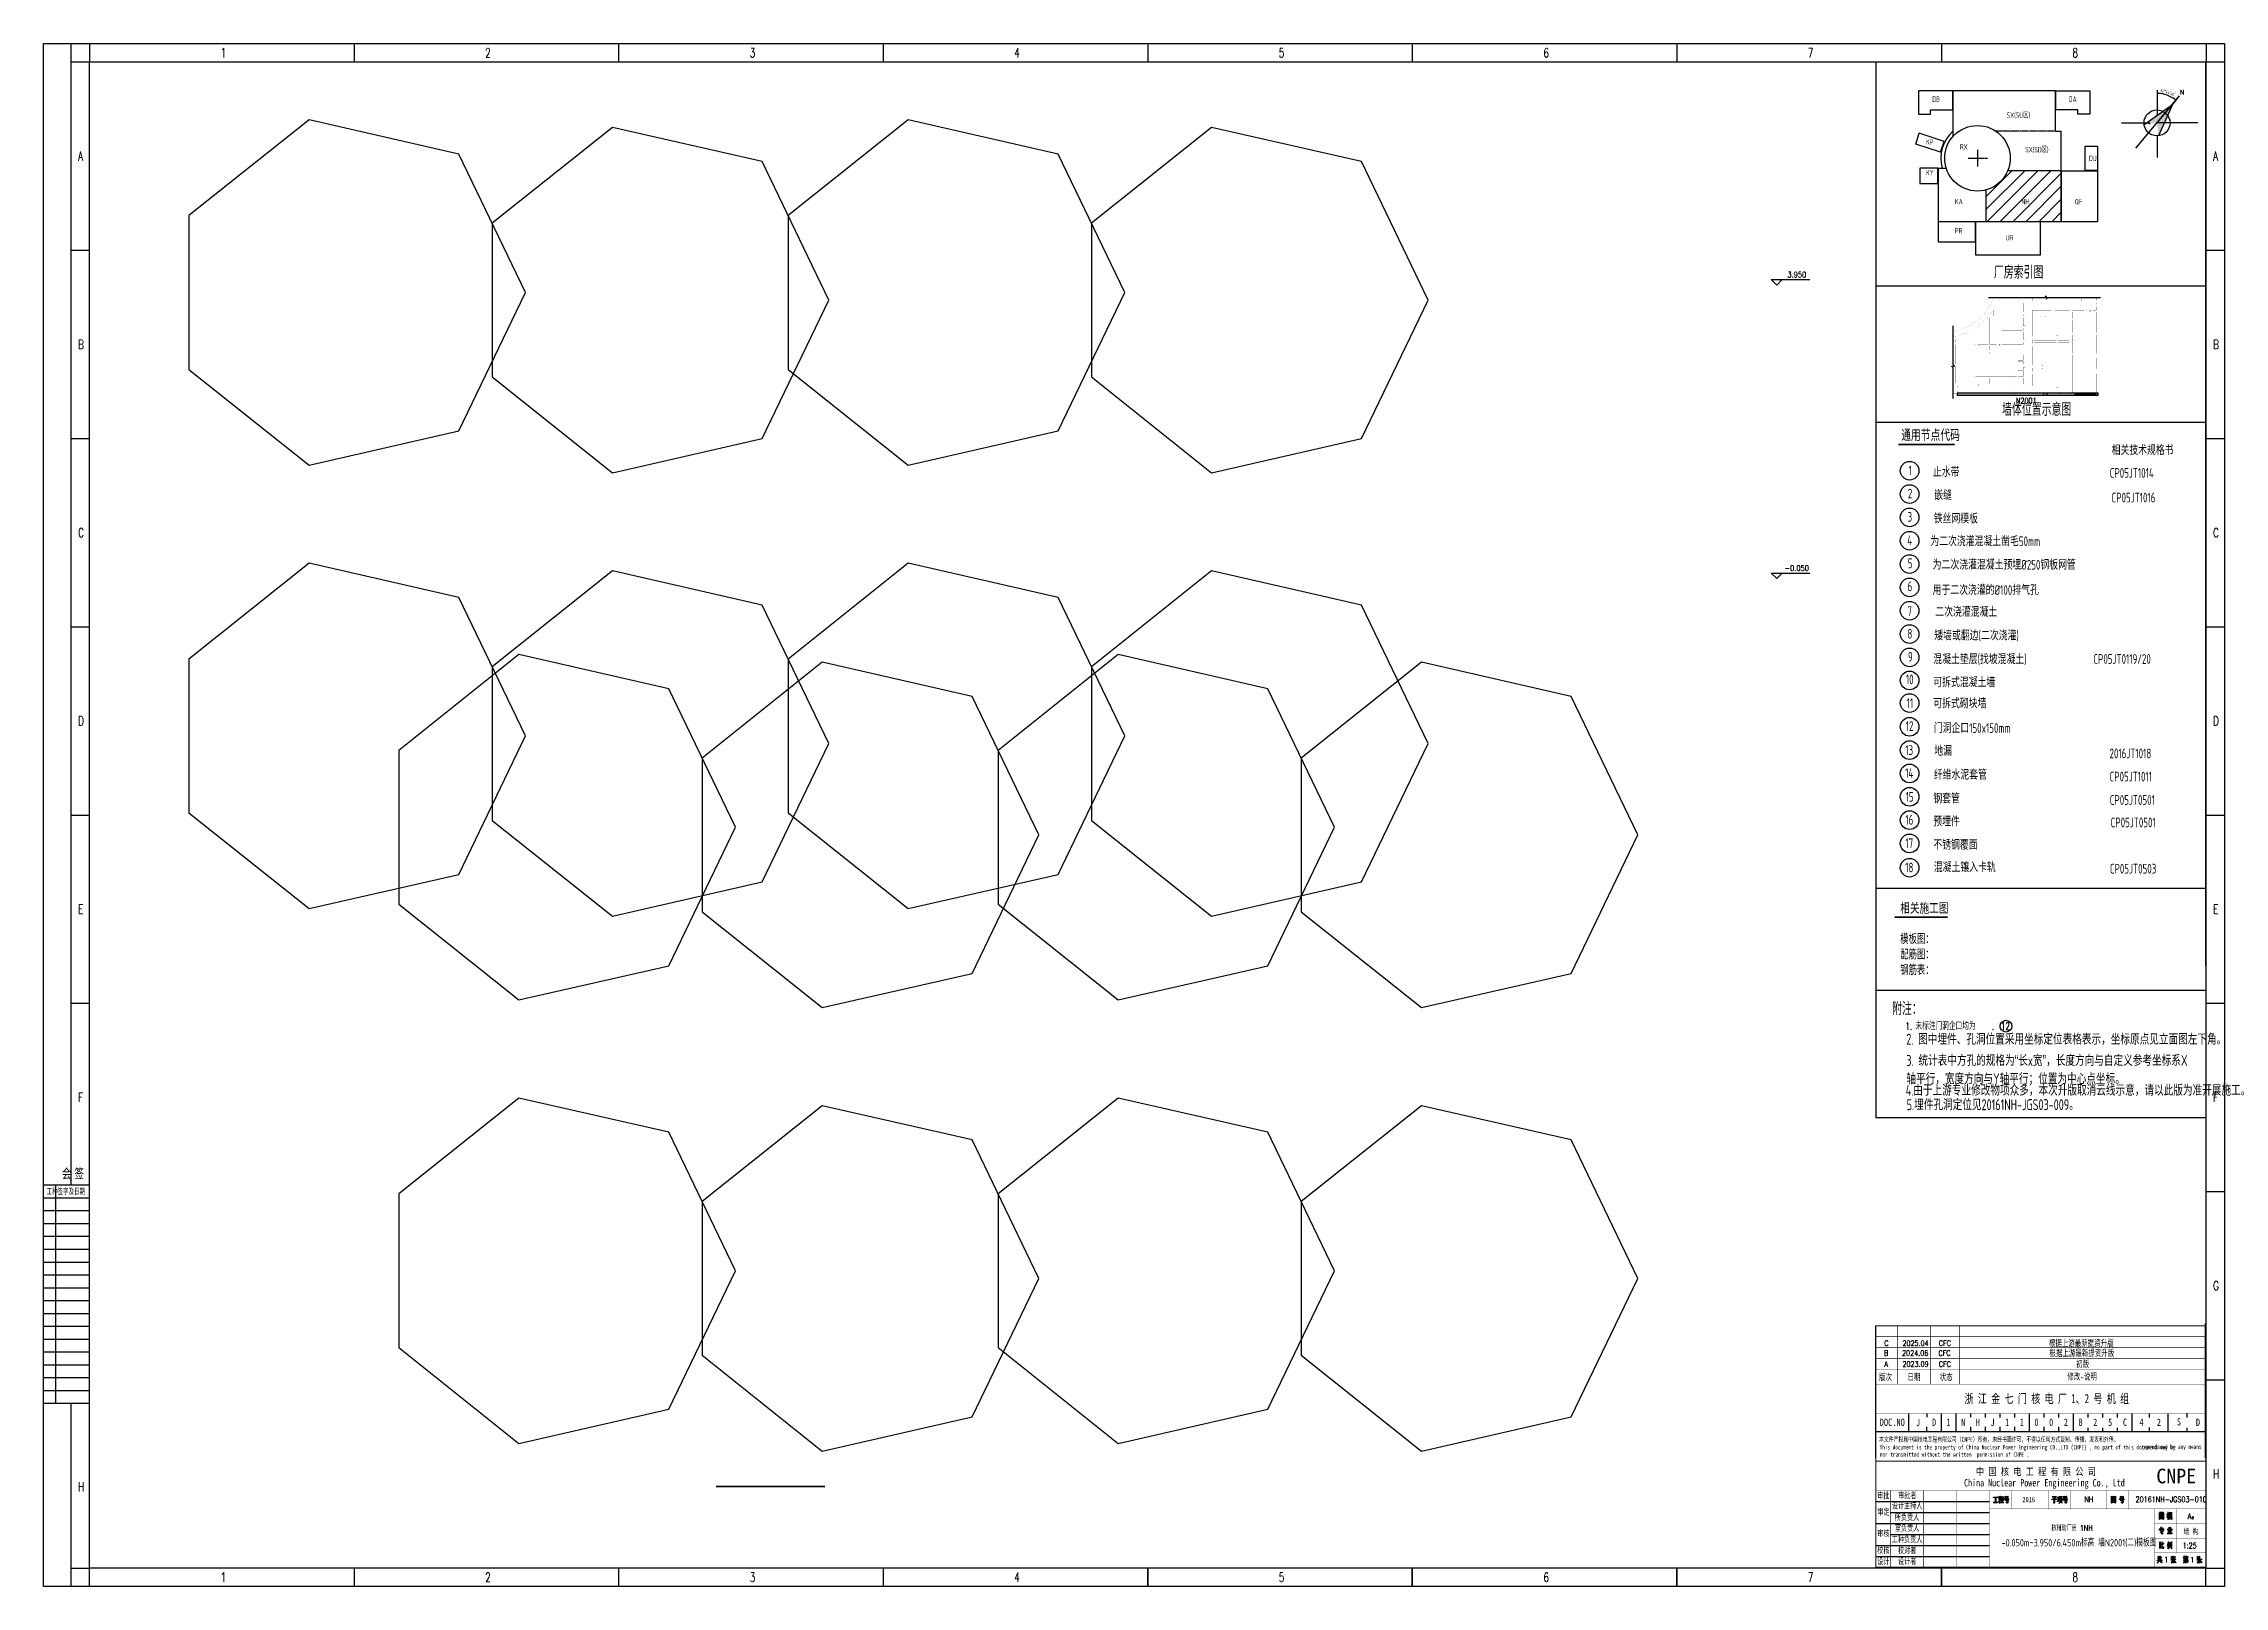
# Model space of a CAD drawing. Extents: x -383207 to 558143, y -95136 to 11777.
# Drawn here: x 296998 to 326723, y -93974 to -72949 of the extents above; entities that cross this region are included whole.
import ezdxf
from ezdxf.enums import TextEntityAlignment as Align

# ---------------------------------------------------------------- set-up
doc = ezdxf.new("R2010")
doc.units = 0
doc.linetypes.add('CENTER', pattern=[50.8, 31.75, -6.35, 6.35, -6.35])
doc.linetypes.add('CONTINOUS', pattern=[0])
doc.layers.get('0').update_dxf_attribs({"linetype": 'CONTINUOUS'})
for name, color, linetype in [('1', 7, 'CONTINUOUS'), ('BORDER', 7, 'CONTINUOUS'), ('B版云线202106', 2, 'CONTINUOUS'), ('C77(文本)', 7, 'CONTINUOUS'), ('DIM', 3, 'CONTINUOUS'), ('NHFVVP_CenterLine', 4, 'CONTINUOUS'), ('NHJVVK_OpenLine', 7, 'CONTINUOUS'), ('PUB_TEXT', 7, 'CONTINUOUS'), ('TEXT', 4, 'CONTINUOUS'), ('THIN', 3, 'CONTINUOUS'), ('TK', 4, 'CONTINUOUS'), ('wall', 7, 'CONTINUOUS'), ('中心线', 2, 'CENTER'), ('图框', 4, 'CONTINOUS'), ('文字', 4, 'CONTINUOUS'), ('缩略图', 4, 'CONTINUOUS')]:
    doc.layers.add(name, color=color, linetype=linetype)
doc.styles.add('ACP1000普通样式', font='tssdeng.shx', dxfattribs={"width": 0.7, "bigfont": 'tssdchn.shx'})
doc.styles.add('bine', font='binee.shx', dxfattribs={"width": 0.7, "bigfont": 'binec.shx'})
doc.styles.add('CHINESE-3', font='romand.shx', dxfattribs={"width": 0.8, "bigfont": 'ochinese.shx'})
doc.styles.add('DIM_FONT', font='SIMPLEX', dxfattribs={"width": 0.7, "bigfont": 'GBCBIG'})
doc.styles.add('HZ', font='TXT.shx', dxfattribs={"width": 0.7, "bigfont": 'hz.shx'})
doc.styles.add('RH', font='romans.shx', dxfattribs={"width": 0.7, "bigfont": 'hz.shx'})
doc.styles.add('romand', font='romand.shx', dxfattribs={"width": 0.7, "height": 200, "bigfont": 'OCHINESE.shx'})
doc.styles.add('ROMANT', font='ROMANT.shx', dxfattribs={"width": 0.618, "height": 450, "bigfont": 'ochinese.shx'})
doc.styles.add('S1', font='tssdeng.shx', dxfattribs={"width": 0.7, "bigfont": 'tssdchn.shx'})
doc.styles.add('TSSD_Dimension', font='Tssdeng.shx', dxfattribs={"width": 0.7, "bigfont": 'tssdchn.shx'})
doc.styles.add('TSSD_Label', font='tssdeng.shx', dxfattribs={"width": 0.7, "bigfont": 'hztxt.shx'})
doc.styles.add('宋体', font='', dxfattribs={"width": 0.7})
doc.styles.get('宋体').set_extended_font_data('SimSun')

msp = doc.modelspace()

# ---------------------------------------------------------------- texts
at = {"color": 2, "style": '宋体', "width": 0.7}
msp.add_text('浙 江 金 七 门 核 电 厂 1、2 号 机 组', height=125.006, dxfattribs=at).set_placement((323180.9, -91476.7))
at = {"color": 2, "linetype": 'Continuous', "attachment_point": 5, "style": '宋体'}
for s, width, insert, char_height in [('J', 144.377, (322547.3, -91741.4), 100), ('D', 169.011, (322766.5, -91737.5), 100), ('1', 169.011, (322963.1, -91736.9), 100), ('N', 169.011, (323163.1, -91736.9), 100), ('H', 2500.122, (323363.1, -91736.9), 100), ('J', 169.011, (323563.2, -91736.9), 100), ('1', 169.011, (323763.2, -91736.9), 100), ('1', 169.011, (323963.2, -91736.9), 100), ('0', 169.011, (324163.2, -91736.9), 100), ('B', 169.011, (324763.2, -91736.9), 100), ('2', 169.011, (324963.2, -91736.9), 100), ('5', 169.011, (325166, -91736.9), 100), ('C', 169.011, (325368.5, -91736.9), 100), ('4', 169.011, (325593.6, -91736.9), 100), ('2', 169.011, (325831.1, -91736.9), 100), ('S', 169.011, (326104.3, -91731.7), 100), ('D', 169.011, (326363.3, -91736.9), 100), ('2016', 432.741, (324056.4, -92790.7), 75)]:
    msp.add_mtext_dynamic_manual_height_columns(s, width=width, gutter_width=25, heights=[0], dxfattribs=dict(at, insert=insert, char_height=char_height))
at = {"color": 1, "linetype": 'Continuous', "char_height": 100, "attachment_point": 5, "style": '宋体'}
for s, insert in [('0', (324363.2, -91736.9)), ('2', (324563.2, -91736.9))]:
    msp.add_mtext_dynamic_manual_height_columns(s, width=100.005, gutter_width=1, heights=[0], dxfattribs=dict(at, insert=insert))
at = {"color": 2, "char_height": 85.004, "attachment_point": 1, "style": '宋体'}
for s, width, heights, insert in [('\\pi20.00656;审批', 200.01, [111], (321971.3, -92692.8)), ('\\pi92.97107;审批者', 429.904, [0], (322182.6, -92690)), ('\\pi21.16356;审定', 200.01, [0], (321971.3, -92915)), ('\\pi7.51818;设计主持人', 429.904, [0], (322182.6, -92828.2)), ('\\pi49.17027;所负责人', 429.904, [0], (322182.6, -92988.2)), ('\\pi20.83299;审核', 200.01, [0], (321971.3, -93207.9)), ('\\pi7.3529;工种负责人', 429.904, [0], (322182.6, -93288.9)), ('\\pi49.83141;室负责人', 429.904, [0], (322182.6, -93134)), ('\\pi19.67598;校核', 200.01, [0], (321971.3, -93436.1)), ('\\pi19.5107;设计', 200.01, [0], (321971.3, -93588.6)), ('\\pi91.81407;校对者', 429.904, [110.5], (322182.6, -93438.5)), ('\\pi92.30992;设计者', 429.904, [110.5], (322182.6, -93588.6))]:
    msp.add_mtext_dynamic_manual_height_columns(s, width=width, gutter_width=25, heights=heights, dxfattribs=dict(at, insert=insert))
at = {"layer": '1', "color": 6, "style": '宋体', "width": 0.7}
msp.add_text('根据上游最新提资升版', height=90, dxfattribs=at).set_placement((324331.9, -90702.4))
at = {"layer": '1', "color": 2, "style": '宋体'}
for s, height, width, p in [('根据上游最新提资升版', 90, 0.7, (324339, -90836.8)), ('初版', 90, 0.7, (324703.1, -90986.9)), ('版次', 90, 0.7, (322017.2, -91165.5)), ('日期 ', 90, 0.7, (322403.5, -91165.5)), ('状态', 90, 0.7, (322842.9, -91165.5)), ('修改-说明', 90, 0.7, (324582, -91158)), ('DOC.NO', 100, 0.8, (322025, -91786.8)), ('中 国 核 电 工 程 有 限 公 司', 100.005, 0.8, (323338.3, -92459)), ('China Nuclear Power Engineering Co., Ltd', 100.005, 0.7, (323175, -92611.6))]:
    msp.add_text(s, height=height, dxfattribs=dict(at, width=width)).set_placement(p)
at = {"layer": '1', "color": 2, "ltscale": 0.8, "style": '宋体', "width": 0.7}
for s, height, p in [('本文件产权属中国核电工程有限公司（CNPE）所有，未经书面许可，不得以任何方式复制、传播、发表和外传。', 67.503, (322016.3, -92003.2)), ('This document is the property of China Nuclear Power Engineering CO.,LTD (CNPE) , no part of this document may be', 62.5031, (322024.2, -92108.1)), ('nor transmitted without the written  permission of CNPE .', 62.503, (322026.6, -92207.6)), ('reproduced by any means , ', 62.503, (325590.5, -92103.1))]:
    msp.add_text(s, height=height, dxfattribs=at).set_placement(p)
at = {"layer": 'C77(文本)', "color": 0, "style": 'S1', "width": 0.7}
msp.add_text('墙体位置示意图', height=175, dxfattribs=at).set_placement((323693.6, -78074.3), align=Align.BOTTOM_LEFT)
at = {"layer": 'C77(文本)', "style": 'S1', "width": 0.7}
for s, height, p in [('通用节点代码', 159, (322317, -78365)), ('相关施工图', 150, (322305.3, -84807.8)), ('附注：', 175, (322194.3, -86187.9))]:
    msp.add_text(s, height=height, dxfattribs=at).set_placement(p)
at = {"layer": 'C77(文本)', "color": 4, "style": 'S1', "width": 0.7}
for s, height, p in [('相关技术规格书', 132.5, (325186.8, -78555.2)), ('1', 132.5, (322420, -78831.1)), ('止水带', 132.5, (322750.8, -78853.9)), ('CP05JT1014', 132.5, (325160.8, -78865.3)), ('2', 132.5, (322409.5, -79146.2)), ('嵌缝', 132.5, (322768.8, -79168)), ('3', 132.5, (322405.6, -79464.4)), ('铁丝网模板', 132.5, (322761.9, -79487.4)), ('CP05JT1016', 132.5, (325185.3, -79201.8)), ('4', 132.5, (322401.1, -79782.9)), (' 为二次浇灌混凝土凿毛50mm', 132.5, (322659.5, -79797.2)), ('5', 132.5, (322409.2, -80097.5)), ('为二次浇灌混凝土预埋%%C250钢板网管', 132.5, (322747.8, -80116.9)), ('6', 132.5, (322404.9, -80410.4)), ('用于二次浇灌的%%c100排气孔', 132.5, (322746.6, -80461.4)), ('7', 132.5, (322403.2, -80747.9)), ('二次浇灌混凝土', 132.5, (322783.4, -80758.9)), ('8', 132.5, (322403.1, -81057.2)), ('矮墙或翻边(二次浇灌)', 132.5, (322769.8, -81080.6)), ('9', 132.5, (322409.9, -81372.1)), ('混凝土垫层(找坡混凝土)', 132.5, (322756.2, -81403.6)), ('CP05JT0119/20', 132.5, (324937.6, -81401)), ('10', 132.5, (322382.5, -81679.3)), ('可拆式混凝土墙', 132.5, (322756.2, -81719.1)), ('11', 132.5, (322392.3, -82003.3)), ('可拆式砌块墙', 132.5, (322756.2, -82006.3)), ('12', 132.5, (322380.7, -82315.2)), ('门洞企口150x150mm', 132.5, (322763, -82342.7)), ('13', 132.5, (322374.4, -82643)), ('地漏', 132.5, (322769.8, -82654.3)), ('2016JT1018', 132.5, (325158.3, -82688)), ('14', 132.5, (322372.8, -82955.5)), ('纤维水泥套管', 132.5, (322763, -82978.7)), ('CP05JT1011', 132.5, (325158.3, -83003.6)), ('15', 132.5, (322378.3, -83279.2)), ('钢套管', 132.5, (322756.2, -83303)), ('CP05JT0501', 132.5, (325161.2, -83322.8)), ('16', 132.5, (322375.6, -83593.1)), ('预埋件', 132.5, (322756.2, -83615.7)), ('CP05JT0501', 132.5, (325173.3, -83628.7)), ('17', 132.5, (322375.6, -83910.9)), ('不锈钢覆面', 132.5, (322756.2, -83933.4)), ('18', 132.5, (322372.9, -84242.3)), ('混凝土镶入卡轨', 132.5, (322763, -84239.5)), ('CP05JT0503', 132.5, (325162.9, -84259.1)), ('模板图：', 125, (322305.1, -85217.6)), ('配筋图：', 125, (322305.1, -85428.7)), ('钢筋表：', 125, (322305.1, -85639.9))]:
    msp.add_text(s, height=height, dxfattribs=at).set_placement(p)
at = {"layer": 'PUB_TEXT', "color": 2, "style": '宋体'}
msp.add_text('CNPE', height=200.01, dxfattribs=at).set_placement((325795.3, -92569.6))
at = {"layer": 'TEXT', "style": 'DIM_FONT', "width": 0.8}
for s, p in [('3.950', (320895.3, -76097)), ('-0.050', (320895.3, -80097))]:
    msp.add_text(s, height=75, dxfattribs=at).set_placement(p, align=Align.MIDDLE)
at = {"layer": 'TEXT', "color": 6, "style": 'RH', "width": 0.7}
msp.add_text('N2001', height=75, dxfattribs=at).set_placement((323882.5, -77851.2))
at = {"layer": 'TEXT', "color": 1, "style": 'ACP1000普通样式', "width": 0.7}
for s, p in [('2. 图中埋件、孔洞位置采用坐标定位表格表示，坐标原点见立面图左下角。', (322387.8, -86636.2)), ('4.由于上游专业修改物项众多，本次升版取消云线示意，请以此版为准开展施工。', (322378.9, -87331.4)), ('5.埋件孔洞定位见20161NH-JGS03-009。', (322392.8, -87528.8))]:
    msp.add_text(s, height=150, dxfattribs=at).set_placement(p, align=Align.BOTTOM_LEFT)
at = {"layer": 'TEXT', "color": 1, "insert": (322389.2, -86730.9), "char_height": 150, "attachment_point": 1, "style": 'ACP1000普通样式'}
msp.add_mtext_dynamic_manual_height_columns('3. 统计表中方孔的规格为“长x宽”，长度方向与自定义参考坐标系X轴平行，宽度方向与Y轴平行；位置为中心点坐标。', width=3911.658, gutter_width=1000, heights=[482.1], dxfattribs=at)
at = {"layer": 'TK', "color": 6, "style": 'romand', "width": 0.7}
for s, p in [('C', (322087.6, -90697.2)), ('2025.04', (322334.8, -90697.2)), ('CFC', (322831.4, -90697.2))]:
    msp.add_text(s, height=75, dxfattribs=at).set_placement(p)
at = {"layer": 'TK', "color": 2}
for s, style, width, p in [('B', 'romand', 0.7, (322082.7, -90831.7)), ('A', 'romand', 0.7, (322087.6, -90981.7)), ('2024.06', 'romand', 0.7, (322329.9, -90831.7)), ('2023.09', 'romand', 0.7, (322334.8, -90981.7)), ('CFC', 'romand', 0.7, (322826.5, -90831.7)), ('CFC', 'romand', 0.7, (322831.4, -90981.7)), ('NH', 'romand', 0.7, (324815.5, -92825.6)), ('结 构', 'CHINESE-3', 0.8, (326167.7, -93267.7))]:
    msp.add_text(s, height=75, dxfattribs=dict(at, style=style, width=width)).set_placement(p)
at = {"layer": 'TK', "color": 1, "width": 0.7}
for s, height, style, p in [('20161NH-JGS03-010', 75.004, 'romand', (325513.8, -92825.1)), ('A  ', 75, 'romand', (326224.3, -93055.9)), ('0', 33.3, 'romand', (326280.5, -93055.9)), ('-0.050m~3.950/6.450m标高 墙N2001(二)模板图', 100.005, 'TSSD_Dimension', (323686.5, -93428.8)), ('核辅助厂房 1NH ', 75, 'RH', (324367.3, -93216.6)), ('1:25', 75, 'romand', (326153.8, -93455.9))]:
    msp.add_text(s, height=height, dxfattribs=dict(at, style=style)).set_placement(p)
at = {"layer": 'TK', "color": 4, "style": 'romand', "width": 0.7}
for p in [(325902.7, -93645.9), (326257.1, -93648.7)]:
    msp.add_text('1', height=75, dxfattribs=at).set_placement(p)
at = {"layer": '图框', "color": 6, "style": 'RH', "width": 0.7}
for s, p in [('1. 未标注门洞企口均为    .', (322375.6, -86388.6)), ('12', (323679, -86389.5))]:
    msp.add_text(s, height=100, dxfattribs=at).set_placement(p)

# ---------------------------------------------------------------- blocks, each defined once
blk = doc.blocks.new('会签')
at = {"color": 0}
for p, q in [((3629.7, -1305.7), (3604.7, -1305.7)), ((3611.4, -1424.7), (3611.4, -1305.7)), ((3629.7, -1312.7), (3604.7, -1312.7)), ((3629.7, -1319.7), (3604.7, -1319.7)), ((3629.7, -1326.7), (3604.7, -1326.7)), ((3629.7, -1333.7), (3604.7, -1333.7)), ((3629.7, -1340.7), (3604.7, -1340.7)), ((3629.7, -1347.7), (3604.7, -1347.7)), ((3629.7, -1354.7), (3604.7, -1354.7)), ((3629.7, -1361.7), (3604.7, -1361.7)), ((3629.7, -1368.7), (3604.7, -1368.7)), ((3629.7, -1375.7), (3604.7, -1375.7)), ((3629.7, -1382.7), (3604.7, -1382.7)), ((3629.7, -1389.7), (3604.7, -1389.7)), ((3629.7, -1396.7), (3604.7, -1396.7)), ((3629.7, -1403.7), (3604.7, -1403.7)), ((3629.7, -1410.7), (3604.7, -1410.7)), ((3629.7, -1417.7), (3604.7, -1417.7)), ((3629.7, -1424.7), (3604.7, -1424.7))]:
    blk.add_line(p, q, dxfattribs=at)
at = {"color": 0, "style": 'bine', "width": 0.7}
for s, height, p in [('会 签  ', 6, (3622.2, -1302.5)), ('工种签字及日期', 3.3, (3616.8, -1310.9))]:
    blk.add_text(s, height=height, dxfattribs=at).set_placement(p, align=Align.CENTER)
blk = doc.blocks.new('tk2')
at = {"color": 4, "flags": 128}
for points in [[(89525, -546808), (89525, -525783)], [(89525, -525783), (119250, -525783)], [(90150, -525783), (90150, -526033)], [(93756, -525783), (93756, -526033)], [(97362, -525783), (97362, -526033)], [(100968, -525783), (100968, -526033)], [(104574, -525783), (104574, -526033)], [(108180, -525783), (108180, -526033)], [(111786, -525783), (111786, -526033)], [(115392, -525783), (115392, -526033)], [(119000, -525783), (119000, -526033)], [(119250, -525783), (119250, -546808)], [(89900, -526033), (90150, -526033)], [(93756, -546558), (93756, -546808)], [(97362, -546558), (97362, -546808)], [(100968, -546558), (100968, -546808)], [(104574, -546558), (104574, -546808)], [(108180, -546558), (108180, -546808)], [(111786, -546558), (111786, -546808)], [(115392, -546558), (115392, -546808)], [(119250, -546808), (89525, -546808)]]:
    blk.add_lwpolyline(points, dxfattribs=at)
at = {"color": 4}
blk.add_lwpolyline([(89900, -541343), (89900, -525783)], dxfattribs=at)
at = {"flags": 128}
for points in [[(89900, -526033), (90150, -526033)], [(119000, -526033), (119250, -526033)], [(89900, -528599), (90150, -528599)], [(119000, -528599), (119250, -528599)], [(89900, -531165), (90150, -531165)], [(119000, -531165), (119250, -531165)], [(89900, -533730), (90150, -533730)], [(119000, -533730), (119250, -533730)], [(89900, -536296), (90150, -536296)], [(119000, -536296), (119250, -536296)], [(89900, -538862), (90150, -538862)], [(119000, -538862), (119250, -538862)], [(119000, -541427), (119250, -541427)], [(119000, -543993), (119250, -543993)], [(89900, -546558), (90150, -546558)], [(90150, -546808), (90150, -546558)], [(104574, -546808), (104574, -546558)], [(108180, -546808), (108180, -546558)], [(111786, -546808), (111786, -546558)], [(115392, -546808), (115392, -546558)], [(118998, -546808), (118998, -546558)], [(119000, -546558), (119250, -546558)]]:
    blk.add_lwpolyline(points, dxfattribs=at)
blk.add_lwpolyline([(90150, -526033), (118998, -526033), (118998, -546558), (90150, -546558)], close=True)
blk.add_lwpolyline([(89900, -546808), (89900, -544318)])
at = {"layer": 'C77(文本)', "color": 4}
for p in [(114498, -526033), (118998, -538353)]:
    blk.add_line(p, (118998, -526033), dxfattribs=at)
at = {"color": 0, "xscale": 25, "yscale": 25, "zscale": 25}
blk.add_blockref('会签', (-592, -508700), dxfattribs=at)
at = {"color": 0, "style": 'HZ', "width": 0.7}
for s, p in [('1', (91938, -525971)), ('2', (95544, -525971)), ('3', (99150, -525971)), ('4', (102756, -525971)), ('5', (106362, -525971)), ('6', (109968, -525971)), ('7', (113574, -525971)), ('8', (117180, -525971)), ('A', (89996, -527379)), ('A', (119096, -527379)), ('B', (89996, -529945)), ('B', (119096, -529945)), ('C', (89996, -532510)), ('C', (119096, -532510)), ('D', (89996, -535076)), ('D', (119096, -535076)), ('E', (89996, -537641)), ('E', (119096, -537641)), ('F', (89996, -540207)), ('F', (119096, -540207)), ('G', (119096, -542773)), ('H', (89996, -545515)), ('H', (119096, -545338)), ('1', (91938, -546746)), ('2', (95544, -546746)), ('3', (99150, -546746)), ('4', (102756, -546746)), ('5', (106362, -546746)), ('6', (109968, -546746)), ('7', (113574, -546746)), ('8', (117180, -546746))]:
    blk.add_text(s, height=125, dxfattribs=at).set_placement(p)
blk = doc.blocks.new('_ClosedBlank')
at = {"color": 0}
blk.add_lwpolyline([(0, 0, 0, 0.658, 0), (-2.5, 0, 0.658, 0.658, 0)], format="xyseb", dxfattribs=at)
blk = doc.blocks.new('A$C5E8E3E41')
at = {"layer": 'DIM'}
blk.add_line((160, -2794), (1787, -851), dxfattribs=at)
blk.add_arc((0, -2986), 2685, 52.20852, 87.86565, dxfattribs=at)
at = {"layer": '缩略图'}
for p, q in [((0, 0), (0, -2316)), ((-1925, -5287), (2050, -536)), ((-3235, -2986), (-671, -2986)), ((3695, -2985), (0, -2986)), ((0, -4168), (0, -6137))]:
    blk.add_line(p, q, dxfattribs=at)
blk.add_lwpolyline([(-1172, -3135), (1408, -1304), (135, -4160)], dxfattribs=at)
blk.add_circle((0, -2986), 1181, dxfattribs=at)
blk.add_point((-669, -3033), dxfattribs=at)
blk.add_point((-669, -3033), dxfattribs=at)
for points in [[(0, -2986), (-1172, -3135), (1408, -1304)], [(135, -4160), (1408, -1304), (0, -2986)]]:
    blk.add_solid(points, dxfattribs=at)
at = {"layer": 'DIM', "xscale": 100, "yscale": 100, "zscale": 100}
for p, rotation in [((0, -301), 178.9328260940947), ((1723, -927), 321.1413489768363)]:
    blk.add_blockref('_ClosedBlank', p, dxfattribs=dict(at, rotation=rotation))
at = {"layer": 'DIM', "color": 7, "insert": (1004, -222), "char_height": 300, "attachment_point": 5, "rotation": 340.03709, "style": 'TSSD_Dimension'}
blk.add_mtext('\\A1;40°44\'40"', dxfattribs=at)
at = {"layer": '缩略图', "style": 'ROMANT'}
blk.add_text('N', height=400, dxfattribs=at).set_placement((2099, -395))
blk = doc.blocks.new('A$C3CC76250')
at = {"layer": 'TEXT', "lineweight": 30}
h = blk.add_hatch(dxfattribs=at)
h.set_pattern_fill('ANSI31', color=256, scale=3000, style=0)
h.set_pattern_definition([(45, (-770190, -402651), (-6735.19, 6735.19), [])])
h.paths.add_polyline_path([(1880, 0), (1880, -2491, -0.3755255), (4213, -2205), (7459, -2205), (7459, 0)])
h.paths.add_polyline_path([(4731, -1679), (4731, -1022), (6141, -1022), (6141, -1679)], flags=24)
h = blk.add_hatch(dxfattribs=at)
h.set_pattern_fill('ANSI31', color=5, scale=4000, style=0)
h.set_pattern_definition([(45, (-510316.34, 2095162.27), (-353.55339, 353.55339), [])])
h.paths.add_polyline_path([(7781, -4361), (4861, -4361, -0.2311413), (3690, -5401), (3690, -7140), (7781, -7140)])
h.paths.add_polyline_path([(5553, -6236), (5965, -6236), (5965, -5872), (5553, -5872)], flags=24)
at = {"linetype": 'CENTER', "ltscale": 0.3}
blk.add_line((7459, -2205), (4213, -2205), dxfattribs=at)
at = {"layer": '中心线'}
for p, q in [((3210, -3227), (3210, -4134)), ((2709, -3682), (3757, -3682))]:
    blk.add_line(p, q, dxfattribs=at)
at = {"layer": '缩略图'}
for p, q in [((7459, 0), (1880, 0)), ((1880, -2491), (1880, 0)), ((7459, -2205), (7459, 0)), ((-152, -2905), (39, -2319)), ((1397, -2765), (39, -2319)), ((7459, -2205), (7781, -2205)), ((7781, -7140), (7781, -2205)), ((1202, -3349), (-152, -2905)), ((1202, -3349), (1397, -2765)), ((1068, -4221), (1068, -7140)), ((1068, -4221), (1509, -4221)), ((7781, -4361), (4861, -4361)), ((3690, -7140), (3690, -5401)), ((3690, -7140), (1068, -7140)), ((7781, -7140), (3690, -7140))]:
    blk.add_line(p, q, dxfattribs=at)
for points in [[(0, -1281), (651, -1281), (651, -1050), (1862, -1050), (1862, 0), (0, 0), (0, -1281)], [(9339, -1281), (8688, -1281), (8688, -1050), (7477, -1050), (7477, 0), (9339, 0), (9339, -1281)], [(1068, -7147), (1068, -8239), (3097, -8239), (3097, -7147), (1068, -7147)]]:
    blk.add_lwpolyline(points, dxfattribs=at)
for points in [[(9083, -4354), (9083, -3017), (9748, -3017), (9748, -4354)], [(1057, -4221), (77, -4221), (77, -5061), (1057, -5061)], [(7788, -4361), (9748, -4361), (9748, -7140), (7788, -7140)], [(3105, -8953), (6654, -8953), (6654, -7147), (3105, -7147)]]:
    blk.add_lwpolyline(points, close=True, dxfattribs=at)
blk.add_circle((3210, -3682), 1785, dxfattribs=at)
blk.add_arc((3210, -3682), 1995, 131.81448, 195.67471, dxfattribs=at)
at = {"layer": 'TEXT', "color": 7, "lineweight": 30, "xscale": 0.6000000000000001, "yscale": 0.6000000000000001, "zscale": 0.6000000000000001}
blk.add_blockref('A$C5E8E3E41', (13001, 36), dxfattribs=at)
at = {"color": 0, "linetype": 'ByBlock', "style": 'TSSD_Label', "width": 0.7}
for s, p in [('DB', (748, -610)), ('DA', (8191, -610)), ('KP', (411, -2945)), ('RX', (2258, -3207)), ('DU', (9291, -3840)), ('KY', (411, -4620)), ('KA', (1987, -6198)), ('NH', (5613, -6198)), ('QF', (8525, -6198)), ('PR', (1987, -7785)), ('UR', (4761, -8162))]:
    blk.add_text(s, height=300, dxfattribs=at).set_placement(p)
at = {"linetype": 'ByBlock', "style": 'TSSD_Label', "width": 0.7}
for s, p in [('SX(SU区)', (4801, -1479)), ('SX(SD区)', (5813, -3361))]:
    blk.add_text(s, height=300, dxfattribs=at).set_placement(p)
blk = doc.blocks.new('A$C4f303797')
at = {"layer": 'TEXT', "color": 7, "lineweight": 30, "xscale": 0.5, "yscale": 0.5, "zscale": 0.5}
blk.add_blockref('A$C3CC76250', (76, 4477), dxfattribs=at)
at = {"layer": 'C77(文本)', "color": 0, "style": 'S1', "width": 0.7}
blk.add_text('厂房索引图', height=350, dxfattribs=at).set_placement((2130, -751), align=Align.BOTTOM_LEFT)
blk = doc.blocks.new('A$Cc6a5050b')
at = {"layer": 'NHFVVP_CenterLine', "ltscale": 10}
blk.add_blockref('A$C4f303797', (-7851, -5335), dxfattribs=at)

# ---------------------------------------------------------------- hatches: boundary and pattern name
at = {"layer": '1'}
h = msp.add_hatch(color=2, dxfattribs=at)
h.paths.add_polyline_path([(323607.4, -92760.4), (323634.8, -92760.4), (323629.6, -92752.9), (323625.8, -92758.2), (323576, -92758.2), (323578.3, -92761.6), (323581.2, -92760.6), (323584.2, -92760.4), (323603, -92760.4), (323603, -92828.7), (323571.9, -92828.7), (323574.2, -92832), (323577.1, -92831.1), (323580, -92830.8), (323638.6, -92830.8), (323633.1, -92822.9), (323629, -92828.7), (323607.4, -92828.7)])
h.paths.add_polyline_path([(323663.8, -92797.7), (323663.6, -92790.7), (323663.6, -92787.4), (323666, -92790.9), (323667.8, -92794.4), (323669.2, -92798.1), (323669.6, -92799.2), (323671.1, -92802.6), (323672.8, -92801.5), (323673, -92800.8), (323673.7, -92796.9), (323672.7, -92793.1), (323672.4, -92792.9), (323670.5, -92790.7), (323667.9, -92788.6), (323664.6, -92786.4), (323663.6, -92785.8), (323663.6, -92777.5), (323676, -92777.5), (323671.2, -92770.8), (323668, -92775.3), (323663.6, -92775.3), (323663.6, -92754.6), (323667.9, -92753.5), (323671.1, -92752.8), (323673.5, -92752.4), (323674.2, -92752.4), (323670.4, -92745), (323668.6, -92746.7), (323666, -92748.5), (323662.6, -92750.4), (323660.8, -92751.3), (323657.4, -92752.7), (323654.3, -92753.9), (323651.3, -92754.8), (323648.6, -92755.5), (323647.6, -92755.8), (323647.6, -92757.4), (323651.7, -92756.8), (323655, -92756.3), (323657.8, -92755.8), (323660, -92755.4), (323660, -92775.3), (323645.4, -92775.3), (323647.6, -92778.8), (323650.2, -92777.5), (323659, -92777.5), (323658.5, -92781.3), (323657.8, -92785.3), (323656.9, -92789.6), (323655.8, -92793.9), (323654.6, -92798.7), (323653.6, -92802.5), (323652.4, -92806.4), (323651.1, -92810.3), (323649.5, -92814.2), (323648, -92818.3), (323646.3, -92822.3), (323645.6, -92823.7), (323646.2, -92825), (323650, -92818.6), (323651.8, -92815.2), (323653.4, -92811.5), (323655, -92807.7), (323656.5, -92803.8), (323658, -92799.6), (323659.3, -92795.4), (323660, -92792.9), (323659.9, -92798.7), (323659.9, -92827.9), (323659.7, -92831.7), (323659.7, -92835.2), (323659.6, -92838.5), (323659.6, -92841.3), (323664, -92838.3), (323664, -92836.7), (323663.9, -92834.6), (323663.9, -92828.7), (323663.8, -92824.9)])
h.paths.add_polyline_path([(323708, -92755.8), (323710.6, -92753.3), (323706.6, -92747.5), (323704, -92751.3), (323682.6, -92751.3), (323678.2, -92747.5), (323678.3, -92751.8), (323678.3, -92751.8), (323678.5, -92756.3), (323678.6, -92760.7), (323678.6, -92770.2), (323678.5, -92774.7), (323678.5, -92779.1), (323678.3, -92783.5), (323678.2, -92784.9), (323682.4, -92782.4), (323682.4, -92777.5), (323704.2, -92777.5), (323704.2, -92782.9), (323708.2, -92780.8), (323708.2, -92778.3), (323708.1, -92775), (323708.1, -92770.8), (323708, -92765.7)])
h.paths.add_polyline_path([(323682.4, -92753.3), (323704.2, -92753.3), (323704.2, -92775.3), (323682.4, -92775.3)], flags=16)
h.paths.add_polyline_path([(323694.8, -92792.4), (323712.6, -92792.4), (323708, -92785.8), (323704.8, -92790.4), (323674.4, -92790.4), (323676.8, -92793.7), (323679.4, -92792.4), (323691, -92792.4), (323691, -92810.8), (323676.2, -92810.8), (323678.6, -92814.1), (323681.2, -92812.9), (323691, -92812.9), (323691, -92832.5), (323670.2, -92832.5), (323672.4, -92835.8), (323675.4, -92834.9), (323678.2, -92834.5), (323714.8, -92834.5), (323709.8, -92827.5), (323706.2, -92832.5), (323694.8, -92832.5), (323694.8, -92812.9), (323711.2, -92812.9), (323706.6, -92806.2), (323703.4, -92810.8), (323694.8, -92810.8)])
h.paths.add_polyline_path([(323773.3, -92767), (323773.3, -92752.9), (323775.6, -92749.9), (323771.6, -92745), (323768.9, -92749.1), (323740, -92749.1), (323735.7, -92745.8), (323735.9, -92750.1), (323735.9, -92754.5), (323736, -92759), (323736, -92768), (323735.9, -92772.5), (323735.9, -92776.9), (323735.7, -92781), (323735.7, -92781.3), (323740, -92779.1), (323740, -92775), (323769.2, -92775), (323769.2, -92779.6), (323773.6, -92777), (323773.5, -92774.6), (323773.5, -92771.3)])
h.paths.add_polyline_path([(323740, -92751.3), (323769.2, -92751.3), (323769.2, -92772.8), (323740, -92772.8)], flags=16)
h.paths.add_polyline_path([(323748.6, -92787.9), (323787.3, -92787.9), (323782, -92780.4), (323778.2, -92785.8), (323722, -92785.8), (323724.4, -92789.1), (323727, -92787.9), (323743.6, -92787.9), (323742.6, -92792.6), (323741.6, -92796.7), (323741.2, -92797.9), (323739.3, -92801.5), (323737.8, -92803.3), (323741.2, -92809.1), (323743.8, -92805.3), (323770.6, -92805.3), (323769.9, -92812.3), (323769.1, -92818.1), (323768.2, -92822.8), (323767.3, -92826.4), (323766.3, -92828.8), (323765.4, -92830.3), (323763.4, -92830.9), (323760.9, -92830.9), (323757.8, -92830.3), (323754.1, -92829.2), (323750.8, -92827.9), (323750.6, -92829.5), (323754.1, -92832), (323756.9, -92834.6), (323758.6, -92837.3), (323759.5, -92840.2), (323759.6, -92840.8), (323763.1, -92839.4), (323765.7, -92837.9), (323766.3, -92837.5), (323768.7, -92835.2), (323770.4, -92832.8), (323771.1, -92831.2), (323771.8, -92828.4), (323772.6, -92824.8), (323773.5, -92819.9), (323774.3, -92814.1), (323775, -92807.8), (323778, -92805), (323773.6, -92798.7), (323770.4, -92803.3), (323744.4, -92803.3)])
h = msp.add_hatch(color=2, dxfattribs=at)
h.paths.add_polyline_path([(324407.8, -92830.1), (324407.8, -92789.1), (324438.4, -92789.1), (324431.6, -92779.9), (324427, -92787.1), (324407.8, -92787.1), (324407.8, -92779.1), (324411, -92776.6), (324408.4, -92774.1), (324411.4, -92771.1), (324414.3, -92768.3), (324417, -92765.7), (324419.5, -92763.5), (324421.9, -92761.4), (324424, -92759.6), (324427.7, -92757.1), (324430.6, -92755.9), (324432.8, -92755.8), (324427, -92746.2), (324422.8, -92751.3), (324378, -92751.3), (324380.4, -92754.6), (324383.2, -92753.6), (324386.2, -92753.3), (324423.2, -92753.3), (324407.2, -92772.8), (324403, -92769.2), (324403.4, -92782.3), (324403.4, -92787.1), (324371.2, -92787.1), (324373.6, -92790.4), (324376.6, -92789.4), (324379.4, -92789.1), (324403.4, -92789.1), (324403.4, -92824.5), (324402.7, -92828.9), (324401, -92830), (324399, -92829.8), (324396.1, -92829.4), (324392.3, -92828.7), (324390.6, -92828.3), (324390.6, -92830.3), (324394.2, -92832.4), (324397.1, -92834.6), (324399, -92837.2), (324400.1, -92840), (324400.2, -92841.3), (324403.4, -92839.4), (324405.7, -92836.9), (324407.2, -92833.8)])
h.paths.add_polyline_path([(324480.9, -92770.3), (324502.4, -92770.3), (324502.4, -92815.4), (324506.5, -92812.1), (324506.4, -92807.5), (324506.2, -92798.7), (324506.2, -92772), (324508.9, -92769.5), (324504.2, -92764.2), (324501.6, -92768.3), (324488.4, -92768.3), (324490.1, -92762.9), (324491.5, -92758.4), (324492.7, -92754.7), (324493.6, -92751.8), (324493.7, -92751.6), (324512.4, -92751.6), (324507.1, -92744.5), (324503.3, -92749.6), (324471.2, -92749.6), (324473.6, -92752.9), (324476.5, -92752), (324479.4, -92751.6), (324488.4, -92751.6), (324488.2, -92754.7), (324487.8, -92758.7), (324487.2, -92763.7), (324486.7, -92768.3), (324481.2, -92768.3), (324476.8, -92765), (324476.9, -92769.2), (324477, -92773.4), (324477, -92782.3), (324477.1, -92786.9), (324477.1, -92796.5), (324477, -92801.4), (324477, -92805.9), (324476.9, -92810.2), (324476.9, -92814.2), (324476.8, -92817.1), (324480.9, -92813.3)])
h.paths.add_polyline_path([(324467.1, -92807), (324471.4, -92804.1), (324472.7, -92803.3), (324472.2, -92801.6), (324461.6, -92806.6), (324461.6, -92761.2), (324473.3, -92761.2), (324468.6, -92754.6), (324465.2, -92759.1), (324446.2, -92759.1), (324448.6, -92762.4), (324451.4, -92761.4), (324454.4, -92761.2), (324457.8, -92761.2), (324457.8, -92808.3), (324453.3, -92810.4), (324449.9, -92812), (324447.3, -92813), (324445.6, -92813.6), (324445.4, -92813.7), (324448.8, -92821.6), (324450.3, -92819), (324452.4, -92817.1), (324453.4, -92816.2), (324455.1, -92815), (324457.2, -92813.5), (324459.9, -92811.6), (324463.3, -92809.5)])
h.paths.add_polyline_path([(324491.7, -92816.6), (324492.2, -92814), (324492.7, -92810.7), (324493, -92806.9), (324493.4, -92802.4), (324493.5, -92797.4), (324493.6, -92791.9), (324493.7, -92786.2), (324496.3, -92783.3), (324489.6, -92777.8), (324489.7, -92782.6), (324489.7, -92791.6), (324489.5, -92800.3), (324489.3, -92804.5), (324488.9, -92809.6), (324488, -92814.1), (324487.1, -92818.1), (324485.8, -92821.7), (324484.7, -92824.2), (324483.2, -92826.4), (324481.4, -92828.7), (324479.2, -92831.1), (324476.4, -92833.4), (324473.3, -92835.8), (324469.9, -92838.2), (324467.8, -92839.6), (324468.6, -92840.8), (324472.3, -92838.9), (324475.5, -92837), (324478.3, -92835.1), (324480.9, -92833.3), (324483.2, -92831.4), (324484.4, -92830.3), (324486.7, -92827.6), (324488.6, -92824.4), (324490.3, -92820.7)])
h.paths.add_polyline_path([(324503.3, -92822.6), (324500.4, -92820.1), (324496.7, -92817.2), (324494, -92814.9), (324493.4, -92816.2), (324496.2, -92819.9), (324498.7, -92823.1), (324500.7, -92825.8), (324502.2, -92827.9), (324504.3, -92831.3), (324506.2, -92834.7), (324507.4, -92837), (324509.3, -92839.6), (324510.6, -92837.1), (324510.7, -92832.8), (324509.4, -92829.2), (324508.9, -92828.3), (324507.6, -92826.8), (324505.8, -92824.9)])
h.paths.add_polyline_path([(324572.7, -92767), (324572.7, -92752.9), (324575, -92749.9), (324570.9, -92745), (324568.3, -92749.1), (324539.5, -92749.1), (324535.1, -92745.8), (324535.2, -92750.1), (324535.4, -92754.5), (324535.4, -92772.5), (324535.2, -92776.9), (324535.1, -92781), (324535.1, -92781.3), (324539.5, -92779.1), (324539.5, -92775), (324568.6, -92775), (324568.6, -92779.6), (324573, -92777), (324572.8, -92774.6), (324572.8, -92771.3)])
h.paths.add_polyline_path([(324539.5, -92751.3), (324568.6, -92751.3), (324568.6, -92772.8), (324539.5, -92772.8)], flags=16)
h.paths.add_polyline_path([(324547.9, -92787.9), (324586.7, -92787.9), (324581.4, -92780.4), (324577.7, -92785.8), (324521.4, -92785.8), (324523.7, -92789.1), (324526.3, -92787.9), (324542.9, -92787.9), (324542, -92792.6), (324541.1, -92796.7), (324540.6, -92797.9), (324538.7, -92801.5), (324537.1, -92803.3), (324540.6, -92809.1), (324543.3, -92805.3), (324570.1, -92805.3), (324569.3, -92812.3), (324568.4, -92818.1), (324567.6, -92822.8), (324566.7, -92826.4), (324565.7, -92828.8), (324564.8, -92830.2), (324564.5, -92830.3), (324562.8, -92830.9), (324560.3, -92830.9), (324557.3, -92830.3), (324553.5, -92829.2), (324550.3, -92827.9), (324549.9, -92829.5), (324553.5, -92832), (324556.2, -92834.6), (324558, -92837.3), (324559, -92840.2), (324559, -92840.8), (324562.5, -92839.4), (324565.1, -92837.9), (324565.7, -92837.5), (324568.1, -92835.2), (324569.7, -92832.8), (324570.5, -92831.2), (324571.2, -92828.4), (324572, -92824.8), (324572.8, -92819.9), (324573.7, -92814.1), (324574.5, -92807.8), (324577.3, -92805), (324573, -92798.7), (324569.7, -92803.3), (324543.8, -92803.3)])
h = msp.add_hatch(color=2, dxfattribs=at)
h.paths.add_polyline_path([(325239.9, -92823.5), (325239.9, -92752.4), (325241.6, -92749.9), (325237.6, -92745), (325235.2, -92748.8), (325189.5, -92748.8), (325184.8, -92745), (325185, -92749.7), (325185.1, -92754.2), (325185.1, -92832.7), (325185, -92837.1), (325184.8, -92840.8), (325189.2, -92838.3), (325189.2, -92831.2), (325235.8, -92831.2), (325235.8, -92840), (325240.2, -92836.6), (325240, -92832.5), (325240, -92828.1)])
h.paths.add_polyline_path([(325189.2, -92804.1), (325192.2, -92802.6), (325195, -92800.9), (325197.9, -92799.2), (325200.6, -92797.1), (325203.2, -92795), (325205.8, -92792.6), (325208.4, -92790.1), (325210.9, -92787.5), (325211.3, -92787.1), (325213.7, -92790), (325216, -92792.8), (325218.5, -92795.2), (325221.1, -92797.4), (325223.9, -92799.3), (325226.8, -92800.8), (325229.4, -92802), (325230.7, -92799.2), (325233.5, -92797.1), (325234.7, -92796.7), (325234.7, -92795), (325231.1, -92794.5), (325227.9, -92793.8), (325224.8, -92792.8), (325222, -92791.3), (325219.4, -92789.7), (325217, -92787.5), (325214.7, -92785.2), (325213.7, -92783.7), (325216.2, -92779.9), (325218.3, -92776.5), (325220.2, -92773.4), (325221.5, -92771.2), (325223.9, -92768), (325226.4, -92765.8), (325227.4, -92765.4), (325222.4, -92757.9), (325219.8, -92762), (325205.2, -92762), (325206.9, -92758.4), (325207.5, -92757.4), (325209.9, -92754.9), (325204.3, -92750.8), (325235.8, -92750.8), (325235.8, -92829.2), (325189.2, -92829.2)], flags=16)
h.paths.add_polyline_path([(325200.3, -92813.3), (325200.3, -92811.6), (325208.1, -92812.8), (325211.4, -92813.5), (325214.1, -92814.2), (325216.5, -92814.9), (325218.3, -92815.8), (325219.9, -92817.1), (325222, -92820), (325222.4, -92823.7), (325222.2, -92825.1), (325220.9, -92826.4), (325218.3, -92824.2), (325217.8, -92823.5), (325216.2, -92821.9), (325213.9, -92820.3), (325211.2, -92818.6), (325208.1, -92816.8), (325204.4, -92815)], flags=0)
h.paths.add_polyline_path([(325189.2, -92802.5), (325189.2, -92750.8), (325203.7, -92750.8), (325203.3, -92753.9), (325202.4, -92757.9), (325201, -92762.8), (325200.3, -92765), (325199, -92768.9), (325197.4, -92772.8), (325195.9, -92776.6), (325194.2, -92780.4), (325192.4, -92784.1), (325193.3, -92784.9), (325195.3, -92781.8), (325197.3, -92778.5), (325199.2, -92775.1), (325201.1, -92771.4), (325202.8, -92767.6), (325203.2, -92766.7), (325204.2, -92770.5), (325205.5, -92774.4), (325207, -92778.3), (325208.7, -92782.3), (325209.3, -92783.7), (325207.4, -92786.2), (325205.2, -92788.7), (325202.9, -92791.2), (325200.4, -92793.7), (325197.7, -92796.1), (325194.8, -92798.3), (325191.7, -92800.7)], flags=16)
h.paths.add_polyline_path([(325206.1, -92797.9), (325206.4, -92796.2), (325208.1, -92796.7), (325211.6, -92798), (325214.5, -92799.2), (325216.6, -92800.3), (325218.6, -92803), (325218.9, -92807), (325217.9, -92809.7), (325216, -92807.8), (325214.5, -92805.9), (325212.4, -92803.5), (325209.5, -92800.9)], flags=0)
h.paths.add_polyline_path([(325211.3, -92780.4), (325209.7, -92777.7), (325208.1, -92774.4), (325206.5, -92770.5), (325204.9, -92765.8), (325204.3, -92764.2), (325219.8, -92764.2), (325218, -92768.3), (325216.2, -92772.1), (325214.4, -92775.6), (325212.5, -92778.8)], flags=16)
h.paths.add_polyline_path([(325342.8, -92767), (325342.8, -92752.9), (325345.1, -92749.9), (325341, -92745), (325338.4, -92749.1), (325309.6, -92749.1), (325305.2, -92745.8), (325305.3, -92750.1), (325305.4, -92754.5), (325305.4, -92772.5), (325305.3, -92776.9), (325305.2, -92781), (325305.2, -92781.3), (325309.6, -92779.1), (325309.6, -92775), (325338.6, -92775), (325338.6, -92779.6), (325343, -92777), (325342.9, -92774.6), (325342.9, -92771.3)])
h.paths.add_polyline_path([(325309.6, -92751.3), (325338.6, -92751.3), (325338.6, -92772.8), (325309.6, -92772.8)], flags=16)
h.paths.add_polyline_path([(325318, -92787.9), (325356.8, -92787.9), (325351.6, -92780.4), (325347.8, -92785.8), (325291.5, -92785.8), (325293.8, -92789.1), (325296.4, -92787.9), (325313, -92787.9), (325312.1, -92792.6), (325311.1, -92796.7), (325310.7, -92797.9), (325308.8, -92801.5), (325307.2, -92803.3), (325310.7, -92809.1), (325313.4, -92805.3), (325340.2, -92805.3), (325339.4, -92812.3), (325338.5, -92818.1), (325337.7, -92822.8), (325336.8, -92826.4), (325335.8, -92828.8), (325334.8, -92830.3), (325332.8, -92830.9), (325330.3, -92830.9), (325327.4, -92830.3), (325323.6, -92829.2), (325320.4, -92827.9), (325320, -92829.5), (325323.6, -92832), (325326.3, -92834.6), (325328.1, -92837.3), (325329, -92840.2), (325329, -92840.8), (325332.6, -92839.4), (325335.2, -92837.9), (325335.8, -92837.5), (325338.2, -92835.2), (325339.8, -92832.8), (325340.5, -92831.2), (325341.3, -92828.4), (325342.1, -92824.8), (325342.9, -92819.9), (325343.7, -92814.1), (325344.6, -92807.8), (325347.4, -92805), (325343, -92798.7), (325339.8, -92803.3), (325314, -92803.3)])
h = msp.add_hatch(color=2, dxfattribs=at)
h.paths.add_polyline_path([(325892.3, -92972.4), (325894, -92969.9), (325889.9, -92964.9), (325887.6, -92968.6), (325841.9, -92968.6), (325837.2, -92964.9), (325837.3, -92969.6), (325837.4, -92974.2), (325837.5, -92978.4), (325837.5, -92980.7), (325837.5, -93043.6), (325837.5, -93048.1), (325837.4, -93052.6), (325837.3, -93057), (325837.2, -93060.7), (325841.6, -93058.2), (325841.6, -93051.1), (325888.2, -93051.1), (325888.2, -93059.9), (325892.5, -93056.5), (325892.4, -93052.4), (325892.3, -93048.1), (325892.3, -93043.4), (325892.3, -93041.5)])
h.paths.add_polyline_path([(325841.6, -92970.7), (325856.1, -92970.7), (325888.2, -92970.7), (325888.2, -93049), (325841.6, -93049), (325841.6, -93024)], flags=16)
h.paths.add_polyline_path([(325844.1, -93020.6), (325847.2, -93018.3), (325850, -93015.9), (325852.7, -93013.6), (325855.2, -93011.1), (325857.6, -93008.7), (325859.7, -93006.2), (325861.7, -93003.6), (325861, -93002.3), (325859.4, -92998.3), (325857.9, -92994.3), (325856.6, -92990.4), (325855.5, -92986.5), (325855.2, -92987.5), (325853.4, -92991.3), (325851.6, -92995), (325849.7, -92998.5), (325847.7, -93001.8), (325845.6, -93004.9), (325844.8, -93004), (325844.8, -93004), (325846.6, -93000.3), (325848.3, -92996.5), (325849.9, -92992.7), (325851.3, -92988.8), (325852.7, -92984.9), (325853.4, -92982.6), (325854.8, -92977.8), (325855.7, -92973.8), (325856.1, -92971), (325857.1, -92971), (325862.2, -92974.9), (325859.9, -92977.4), (325859.3, -92978.3), (325857.6, -92982), (325872.2, -92982), (325874.8, -92977.8), (325879.7, -92985.3), (325878.8, -92985.7), (325876.2, -92987.8), (325873.9, -92991.1), (325872.6, -92993.3), (325870.7, -92996.4), (325868.5, -92999.8), (325866, -93003.6), (325867.1, -93005.1), (325869.3, -93007.5), (325871.7, -93009.6), (325874.3, -93011.3), (325877.1, -93012.7), (325880.2, -93013.8), (325883.5, -93014.5), (325887, -93014.9), (325887, -93016.5), (325885.9, -93017), (325883.1, -93019.1), (325881.8, -93022), (325879.2, -93020.8), (325876.3, -93019.2), (325873.5, -93017.3), (325870.9, -93015.1), (325868.4, -93012.7), (325866, -93010), (325863.7, -93007), (325863.3, -93007.4), (325860.8, -93010.1), (325858.3, -93012.6), (325855.7, -93014.9), (325853, -93017), (325850.2, -93019), (325847.4, -93020.9), (325844.5, -93022.5), (325841.8, -93023.9), (325841.8, -93022.2)], flags=0)
h.paths.add_polyline_path([(325858.5, -93017.8), (325858.8, -93016.1), (325860.5, -93016.6), (325864.1, -93017.9), (325866.9, -93019.1), (325869, -93020.3), (325871, -93022.9), (325871.3, -93027), (325870.4, -93029.6), (325868.4, -93027.8), (325866.9, -93025.9), (325864.7, -93023.5), (325861.9, -93020.8)], flags=0)
h.paths.add_polyline_path([(325852.7, -93031.5), (325856.6, -93032.1), (325860.4, -93032.7), (325863.7, -93033.4), (325866.5, -93034.1), (325868.9, -93034.9), (325870.7, -93035.7), (325872.3, -93037), (325874.3, -93040), (325874.8, -93043.6), (325874.6, -93045), (325873.3, -93046.4), (325870.7, -93044), (325870.2, -93043.4), (325868.5, -93041.8), (325866.3, -93040.2), (325863.6, -93038.5), (325860.4, -93036.8), (325856.8, -93035), (325852.7, -93033.2)], flags=0)
h.paths.add_polyline_path([(325863.7, -93000.3), (325862.1, -92997.6), (325860.5, -92994.3), (325858.9, -92990.4), (325857.3, -92985.7), (325856.7, -92984), (325872.2, -92984), (325870.4, -92988.2), (325868.5, -92992.1), (325866.7, -92995.5), (325864.8, -92998.6)], flags=0)
h = msp.add_hatch(color=2, dxfattribs=at)
h.paths.add_polyline_path([(325958.7, -92971.5), (325961.3, -92968.6), (325954.9, -92964), (325955, -92966.7), (325955.1, -92970.3), (325955.1, -92974.9), (325955.2, -92980.4), (325955.2, -92984.9), (325948.8, -92984.9), (325945, -92982), (325945.1, -92984.9), (325945.2, -92988.5), (325945.2, -92992.7), (325945.3, -92997.4), (325945.3, -93002.8), (325945.3, -93008.2), (325945.3, -93013.4), (325945.3, -93018.4), (325945.2, -93023.1), (325945.2, -93027.5), (325945.1, -93031.7), (325945.1, -93035.7), (325945, -93039.3), (325948.8, -93036.5), (325948.8, -92986.9), (325955.2, -92986.9), (325955.2, -93037), (325955.2, -93040.5), (325955.1, -93044.4), (325955.1, -93048.7), (325955, -93053.4), (325955, -93058.5), (325954.9, -93062.4), (325959, -93059.9), (325958.9, -93055.5), (325958.8, -93051.1), (325958.7, -93046.6), (325958.7, -93042.2), (325958.7, -93038.6), (325958.7, -92986.9), (325964.8, -92986.9), (325964.8, -93028.6), (325963.6, -93030.7), (325961, -93030.3), (325959.3, -93029.9), (325959.3, -93031.5), (325962, -93033.6), (325963.5, -93036.9), (325963.6, -93037.8), (325966.3, -93035.4), (325967.9, -93032.3), (325968.3, -93028.3), (325968.3, -92988.2), (325970.4, -92986.1), (325966.8, -92981.1), (325964.2, -92984.9), (325958.7, -92984.9)])
h.paths.add_polyline_path([(326005.6, -92968.2), (326002.4, -92972.8), (325968.9, -92972.8), (325971.2, -92976.1), (325974.1, -92975.2), (325977.1, -92974.9), (326010.3, -92974.9)])
h.paths.add_polyline_path([(325981.1, -92987.8), (325997.4, -92987.8), (325997.4, -93001.1), (325981.1, -93001.1), (325981.1, -93003.2), (325997.4, -93003.2), (325997.4, -93009), (326001.5, -93006.1), (326001.4, -93002.8), (326001.3, -92998.6), (326001.2, -92993.6), (326001.2, -92989.9), (326003.3, -92986.9), (325999.2, -92982), (325996.9, -92985.7), (325981.1, -92985.7), (325977.1, -92982.4), (325977.2, -92986.9), (325977.3, -92991.4), (325977.3, -92995.7), (325977.3, -92996.1), (325977.3, -93000.5), (325977.2, -93004.9), (325977.1, -93009.4), (325977.1, -93010.7), (325981.1, -93008.6), (325981.1, -93003.2), (325981.1, -93001.1)])
h.paths.add_polyline_path([(326006.2, -93019), (326007.9, -93016.9), (326004.1, -93011.1), (326001.8, -93014.9), (325976.5, -93014.9), (325972.4, -93012), (325972.5, -93014.9), (325972.6, -93018.7), (325972.6, -93023.1), (325972.7, -93028.2), (325972.7, -93034), (325972.7, -93034.4), (325972.7, -93039.6), (325972.7, -93044.5), (325972.6, -93049.1), (325972.6, -93053.4), (325972.5, -93057.5), (325972.4, -93061.2), (325972.4, -93061.5), (325976.5, -93059), (325976.5, -93051.1), (326002.4, -93051.1), (326002.4, -93060.3), (326006.5, -93056.9), (326006.3, -93052.8), (326006.2, -93048.4), (326006.2, -93043.8), (326006.2, -93041.5)])
h.paths.add_polyline_path([(325976.5, -93016.9), (325987.2, -93016.9), (325987.2, -93031.5), (325976.5, -93031.5)], flags=16)
h.paths.add_polyline_path([(325976.5, -93033.6), (325987.2, -93033.6), (325987.2, -93049), (325976.5, -93049)], flags=16)
h.paths.add_polyline_path([(325990.7, -93016.9), (326002.4, -93016.9), (326002.4, -93031.5), (325990.7, -93031.5)], flags=16)
h.paths.add_polyline_path([(325990.7, -93033.6), (326002.4, -93033.6), (326002.4, -93049), (325990.7, -93049)], flags=16)
h = msp.add_hatch(color=2, dxfattribs=at)
h.paths.add_polyline_path([(325859.9, -93212.2), (325860.8, -93207.6), (325861.4, -93204.1), (325901.1, -93204.1), (325895.5, -93196.3), (325891.4, -93202.1), (325861.7, -93202.1), (325862.3, -93197.6), (325863, -93193.2), (325863.6, -93188.9), (325864, -93186.2), (325892.3, -93186.2), (325887.1, -93178.7), (325883.3, -93184.2), (325864.3, -93184.2), (325864.9, -93179.7), (325865.5, -93175.3), (325866.1, -93171.3), (325868.4, -93169.1), (325862, -93164.2), (325861.8, -93166.9), (325861.6, -93170.6), (325861.3, -93175.2), (325860.7, -93180.8), (325860.2, -93184.2), (325841, -93184.2), (325843.3, -93187.5), (325846.2, -93186.6), (325849.2, -93186.2), (325859.9, -93186.2), (325859.4, -93191), (325858.6, -93195.3), (325858, -93199.5), (325857.6, -93202.1), (325833.1, -93202.1), (325835.5, -93205.4), (325838.4, -93204.5), (325841.3, -93204.1), (325857.3, -93204.1), (325856.4, -93210.2), (325855.6, -93214.3), (325855, -93216.7), (325853, -93220.1), (325852.4, -93220.8), (325856.2, -93225.8), (325858.2, -93222.5), (325883.5, -93222.5), (325881.2, -93226.9), (325878.9, -93231), (325876.9, -93234.7), (325875, -93238), (325873.3, -93241.1), (325871.8, -93243.7), (325871.3, -93244.6), (325868.8, -93243.1), (325866.2, -93241.6), (325860.3, -93238.8), (325857, -93237.2), (325854.7, -93236.3), (325854.1, -93237.9), (325858, -93241), (325861.5, -93243.8), (325864.6, -93246.5), (325867.3, -93248.9), (325869.7, -93251.3), (325871.6, -93253.5), (325873.1, -93255.4), (325873.9, -93256.7), (325876.5, -93260.5), (325878.4, -93260.9), (325878.9, -93260), (325879.4, -93255.8), (325879.2, -93252.9), (325878.1, -93250.5), (325875.7, -93247.8), (325872.8, -93245.4), (325875.4, -93242.1), (325877.7, -93238.9), (325880, -93235.9), (325882, -93233.1), (325883.3, -93231.3), (325885.9, -93228.1), (325888.6, -93225.9), (325891.3, -93224.8), (325891.7, -93224.6), (325886.5, -93216.2), (325883.9, -93220), (325858.5, -93220), (325859.1, -93216.3)])
h.paths.add_polyline_path([(325963.8, -93219.1), (325963, -93216.8), (325961.8, -93214.1), (325960.4, -93210.9), (325958.6, -93207.1), (325956.6, -93202.9), (325954.1, -93198.2), (325951.4, -93193.1), (325949.1, -93188.7), (325947.9, -93189.5), (325950, -93195.1), (325951.6, -93200.3), (325953.3, -93205.1), (325954.6, -93209.5), (325955.8, -93213.5), (325956.8, -93217.3), (325958.4, -93223.5), (325958.7, -93225.8), (325959.8, -93231.2), (325961, -93233.5), (325962.4, -93232.8), (325962.9, -93232.1), (325964.2, -93228.6), (325964.7, -93224.4), (325964.3, -93220.8)], flags=17)
h.paths.add_polyline_path([(325989.3, -93174.6), (325992.3, -93170.8), (325984.9, -93166.7), (325985.2, -93172), (325985.2, -93176.6), (325985.3, -93180.5), (325985.3, -93251.7), (325973.3, -93251.7), (325973.3, -93174.6), (325975.9, -93171.6), (325968.9, -93167.1), (325969, -93171.9), (325969.2, -93176.4), (325969.3, -93180.5), (325969.3, -93251.7), (325944.7, -93251.7), (325947.1, -93255), (325950, -93254), (325952.9, -93253.8), (326014.1, -93253.8), (326008.1, -93245), (326003.3, -93251.7), (325989.3, -93251.7), (325989.3, -93237.9), (325990.9, -93235.5), (325992.5, -93232.8), (325994.2, -93230), (325995.8, -93226.8), (325997.5, -93223.3), (325999.3, -93219.7), (326001.1, -93215.7), (326002.8, -93211.6), (326004.6, -93207.2), (326006.5, -93202.5), (326008.3, -93198), (326011.5, -93195.8), (326003.9, -93188.7), (326003.3, -93192.6), (326002.6, -93196.5), (326000.7, -93204.4), (325999.5, -93208.3), (325998.3, -93212.3), (325997, -93216.3), (325995.5, -93220.4), (325993.8, -93224.4), (325992.2, -93228.6), (325989.3, -93234.6)])
h = msp.add_hatch(color=2, dxfattribs=at)
h.paths.add_polyline_path([(325833.4, -93630.9), (325836.6, -93629.2), (325830.4, -93621.8), (325829.5, -93624.4), (325828.1, -93627.7), (325825.9, -93631.6), (325823.4, -93636), (325821.5, -93638.9), (325819.5, -93641.7), (325817.4, -93644.5), (325815, -93647.5), (325812.5, -93650.4), (325809.8, -93653.2), (325807.1, -93655.9), (325807.7, -93657.6), (325810.5, -93655.5), (325813.2, -93653.2), (325815.9, -93650.8), (325821, -93645.7), (325823.1, -93643.5), (325825.3, -93640.9), (325827.8, -93637.9), (325830.6, -93634.5)])
h.paths.add_polyline_path([(325866.4, -93639.8), (325864.5, -93638), (325862.1, -93636.1), (325859.3, -93633.9), (325855.9, -93631.5), (325852, -93628.9), (325847.6, -93626), (325846.2, -93625.1), (325845.9, -93626.8), (325849.2, -93629.8), (325852.1, -93632.8), (325854.9, -93635.7), (325857.4, -93638.5), (325859.5, -93641.1), (325861.3, -93643.8), (325862.9, -93646.3), (325863.4, -93647.2), (325866.1, -93651.5), (325868.1, -93653.3), (325869.6, -93652.5), (325869.8, -93651.8), (325870.2, -93648), (325869.1, -93643.8), (325868.6, -93642.6), (325867.8, -93641.3)])
h.paths.add_polyline_path([(325867.4, -93578), (325864, -93583), (325853.4, -93583), (325853.4, -93568.1), (325855.5, -93565.6), (325849.1, -93560.9), (325849.2, -93563.6), (325849.3, -93567.1), (325849.3, -93571.6), (325849.4, -93577), (325849.4, -93583), (325831.3, -93583), (325831.3, -93567.2), (325833.4, -93564.3), (325826.9, -93560.1), (325827, -93563.7), (325827.1, -93567.7), (325827.2, -93572.1), (325827.2, -93583), (325810, -93583), (325812.4, -93586.3), (325815.3, -93585.4), (325818.2, -93585.1), (325827.2, -93585.1), (325827.2, -93617.2), (325806.2, -93617.2), (325808.6, -93620.6), (325811.5, -93619.5), (325814.4, -93619.3), (325874.8, -93619.3), (325869.5, -93611.8), (325865.7, -93617.2), (325853.4, -93617.2), (325853.4, -93585.1), (325872.4, -93585.1)])
h.paths.add_polyline_path([(325849.4, -93585.1), (325849.4, -93617.2), (325831.3, -93617.2), (325831.3, -93585.1)], flags=17)
h.paths.add_polyline_path([(326003, -93592.6), (326013.2, -93592.6), (326013.2, -93597.6), (326017.2, -93595.6), (326017.2, -93592.1), (326017.1, -93588.2), (326017, -93583.8), (326017, -93572.2), (326019, -93569.7), (326015.2, -93564.7), (326012.6, -93568.9), (325994.6, -93568.9), (325996.8, -93572.2), (326000, -93570.9), (326013.2, -93570.9), (326013.2, -93590.6), (326003, -93590.6), (325999.2, -93587.2), (325998.8, -93593.2), (325998.5, -93598.2), (325998.1, -93602.2), (325997.8, -93605.3), (325997.8, -93606), (325996.7, -93610.5), (325995.2, -93612.6), (325998.9, -93617.6), (326001.6, -93613.5), (326011.4, -93613.5), (326011, -93618.3), (326010.7, -93623), (326010.3, -93627.4), (326010, -93631.5), (326009.6, -93634.7), (326008.7, -93640.2), (326007.2, -93643.4), (326005.9, -93644.3), (326002.6, -93644.9), (326001.6, -93644.7), (325998.8, -93644.2), (325996.6, -93643.5), (325996.2, -93645.5), (325999.4, -93647.3), (326001.6, -93649.9), (326002.9, -93653.1), (326003.2, -93655.6), (326006.4, -93653.2), (326008.9, -93650.6), (326010.7, -93647.7), (326011.2, -93646.8), (326012.2, -93643), (326013.2, -93638.9), (326013.8, -93634.7), (326014, -93631.1), (326014.4, -93627.1), (326014.7, -93622.5), (326015.1, -93617.4), (326015.2, -93615.5), (326017.2, -93612.6), (326013.2, -93607.2), (326010.8, -93611.3), (326001.2, -93611.3)])
h.paths.add_polyline_path([(326031.2, -93568.4), (326034.2, -93565.1), (326027.2, -93560.6), (326027.2, -93562.6), (326027.3, -93565.2), (326027.3, -93571.9), (326027.4, -93576), (326027.4, -93606), (326015.5, -93606), (326017.8, -93609.3), (326020.8, -93608), (326027.4, -93608), (326027.4, -93641.8), (326026.9, -93646.3), (326025.4, -93649.3), (326028, -93657.6), (326029.4, -93655.2), (326031.1, -93652.6), (326033.2, -93649.8), (326035.6, -93646.8), (326038.3, -93643.7), (326041.5, -93640.4), (326042.9, -93638.9), (326042.3, -93637.2), (326031.2, -93645.1), (326031.2, -93608), (326036.2, -93608), (326036.9, -93612.4), (326037.7, -93616.7), (326038.8, -93620.7), (326040, -93624.7), (326041.3, -93628.7), (326042.7, -93632.3), (326044.4, -93636), (326046, -93639.4), (326048, -93642.9), (326050.1, -93646.1), (326052.2, -93649.2), (326054.3, -93651.8), (326055.3, -93648.9), (326057.5, -93647), (326061, -93646.4), (326061.6, -93646.3), (326061.6, -93644.7), (326059.3, -93643.7), (326057.1, -93642.4), (326054.9, -93640.8), (326052.8, -93638.6), (326050.7, -93636.2), (326048.6, -93633.4), (326046.7, -93630.2), (326044.8, -93626.6), (326042.9, -93622.7), (326041.2, -93618.3), (326039.5, -93613.6), (326037.8, -93608.6), (326037.6, -93608), (326060.1, -93608), (326054.6, -93600.1), (326050.8, -93606), (326031.2, -93606)])
h.paths.add_polyline_path([(326049.9, -93566.8), (326046.9, -93574.3), (326045.1, -93578), (326043.2, -93581.7), (326042.9, -93582.2), (326041.2, -93585.3), (326039.3, -93588.2), (326037, -93591.4), (326034.6, -93594.6), (326031.8, -93598.1), (326032.2, -93599.7), (326034.8, -93596.9), (326037.3, -93594), (326039.7, -93591.3), (326044.5, -93585.8), (326046.4, -93583.5), (326049.7, -93579.7), (326052.4, -93577.1), (326054.4, -93575.8), (326055.2, -93575.5)], flags=17)
h.paths.add_polyline_path([(326180, -93567.8), (326182, -93565.1), (326182.9, -93564.3), (326177.1, -93558.9), (326176, -93562.8), (326174.7, -93566.9), (326173.1, -93570.7), (326171.5, -93574.3), (326169.6, -93578.1), (326167.6, -93581.7), (326165.6, -93584.9), (326163.7, -93587.6), (326164.3, -93589.3), (326167, -93586.7), (326169.4, -93583.9), (326171.3, -93581.8), (326173.4, -93578.6), (326175.5, -93575.3), (326176.1, -93574.3), (326179.7, -93574.3), (326181.4, -93578.4), (326182.5, -93581.3), (326183.6, -93585.8), (326183.7, -93587.2), (326185.4, -93587.9), (326186.1, -93587.2), (326187.5, -93583.7), (326187.3, -93581.3), (326185.7, -93578.6), (326183.2, -93575.9), (326181.4, -93574.3), (326198.3, -93574.3), (326193.3, -93567.2), (326189.9, -93572.2), (326177.3, -93572.2)])
h.paths.add_polyline_path([(326223.3, -93567.2), (326219.9, -93572.2), (326205, -93572.2), (326207.5, -93567.8), (326209.7, -93565.3), (326210.5, -93564.7), (326204.7, -93559.3), (326203.6, -93563.2), (326202.4, -93567.2), (326201, -93571.5), (326200.9, -93571.7), (326199.7, -93574.9), (326198.1, -93578.4), (326196.2, -93582.1), (326193.9, -93586), (326193.1, -93587.2), (326193.9, -93588.5), (326196.7, -93585.1), (326198.9, -93582.3), (326199.7, -93581), (326201.6, -93578), (326203.9, -93574.3), (326207.9, -93574.3), (326209.7, -93578.7), (326210.5, -93581.3), (326211.6, -93585.5), (326212, -93586.8), (326213.6, -93587.7), (326214.7, -93586.3), (326215.6, -93582.4), (326214.9, -93580.2), (326213.1, -93577.7), (326210.1, -93574.8), (326209.7, -93574.3), (326228.3, -93574.3)])
h.paths.add_polyline_path([(326219, -93603.8), (326219, -93594.7), (326221.3, -93592.6), (326217.3, -93586.8), (326214.3, -93590.9), (326170.9, -93590.9), (326173.3, -93594.3), (326176.1, -93593.3), (326179.1, -93593.1), (326195.1, -93593.1), (326195.1, -93606), (326179.3, -93606), (326174.9, -93601.7), (326174.3, -93606.7), (326173.5, -93611.2), (326172.8, -93615.4), (326172, -93619.2), (326171.7, -93620.1), (326169.1, -93622.6), (326173.5, -93627.6), (326175.5, -93623.4), (326190.1, -93623.4), (326188.3, -93627.1), (326186.3, -93630.4), (326184.2, -93633.6), (326181.8, -93636.5), (326179.4, -93639.2), (326177.3, -93641.3), (326171.8, -93646.1), (326169.1, -93648.2), (326166.4, -93650.2), (326163.7, -93652.1), (326161.5, -93653.4), (326161.9, -93654.7), (326165, -93653.2), (326167.9, -93651.7), (326170.8, -93650), (326173.6, -93648.2), (326176.3, -93646.3), (326179.1, -93644.3), (326180.5, -93643), (326183.1, -93640.8), (326185.6, -93638.1), (326188, -93635.4), (326190.2, -93632.3), (326192.4, -93629.1), (326194.4, -93625.7), (326195.1, -93624.3), (326195.1, -93647.4), (326195, -93651.7), (326194.8, -93655.6), (326194.8, -93656.8), (326199.1, -93654.7), (326199, -93650.1), (326198.9, -93645.7), (326198.9, -93623.4), (326220.5, -93623.4), (326219.8, -93630), (326219.3, -93634.7), (326218.8, -93637.5), (326218.7, -93638), (326216.4, -93640.5), (326214.7, -93640.5), (326211.7, -93639.7), (326207.4, -93638.1), (326207.1, -93638), (326207.1, -93639.7), (326210.6, -93642.3), (326213, -93644.9), (326214.4, -93647.7), (326214.7, -93649.8), (326217.7, -93648.3), (326218.7, -93647.6), (326221.2, -93645), (326221.3, -93644.7), (326222.5, -93641), (326222.8, -93639.3), (326223.2, -93636.5), (326223.8, -93632.2), (326224.4, -93626.5), (326224.5, -93625.6), (326227.1, -93623.1), (326223.1, -93617.2), (326220.1, -93621.4), (326198.9, -93621.4), (326198.9, -93608), (326215.2, -93608), (326215.2, -93613), (326219.3, -93610.5), (326219.2, -93607.8)])
h.paths.add_polyline_path([(326215.2, -93606), (326198.9, -93606), (326198.9, -93593.1), (326215.2, -93593.1)], flags=16)
h.paths.add_polyline_path([(326195.1, -93608), (326195.1, -93621.4), (326175.9, -93621.4), (326176.7, -93616.3), (326177.7, -93612.1), (326178.4, -93608)], flags=16)
h.paths.add_polyline_path([(326372.3, -93612.6), (326368.2, -93607.2), (326365.8, -93611.3), (326356.2, -93611.3), (326358, -93592.6), (326368.2, -93592.6), (326368.2, -93597.6), (326372.3, -93595.6), (326372.1, -93592.1), (326372.1, -93588.2), (326372, -93583.8), (326372, -93572.2), (326374, -93569.7), (326370.2, -93564.7), (326367.6, -93568.9), (326349.6, -93568.9), (326351.9, -93572.2), (326355.1, -93570.9), (326368.2, -93570.9), (326368.2, -93590.6), (326358, -93590.6), (326354.2, -93587.2), (326353.9, -93593.2), (326353.5, -93598.2), (326353.2, -93602.2), (326352.8, -93605.3), (326352.8, -93606), (326351.7, -93610.5), (326350.2, -93612.6), (326354, -93617.6), (326356.6, -93613.5), (326366.4, -93613.5), (326366.1, -93618.3), (326365.7, -93623), (326365.4, -93627.4), (326365, -93631.5), (326364.7, -93634.7), (326363.7, -93640.2), (326362.3, -93643.4), (326360.9, -93644.3), (326357.7, -93644.9), (326356.6, -93644.7), (326353.9, -93644.2), (326351.6, -93643.5), (326351.3, -93645.5), (326354.5, -93647.3), (326356.6, -93649.9), (326357.9, -93653.1), (326358.3, -93655.6), (326361.5, -93653.2), (326364, -93650.6), (326365.7, -93647.7), (326366.2, -93646.8), (326367.3, -93643), (326368.2, -93638.9), (326368.8, -93634.7), (326369, -93631.1), (326369.4, -93627.1), (326369.8, -93622.5), (326370.1, -93617.4), (326370.2, -93615.5)])
h.paths.add_polyline_path([(326409.5, -93575.8), (326410.2, -93575.5), (326405, -93566.8), (326401.9, -93574.3), (326400.1, -93578), (326398.2, -93581.7), (326398, -93582.2), (326396.2, -93585.3), (326394.3, -93588.2), (326392.1, -93591.4), (326389.7, -93594.6), (326386.8, -93598.1), (326387.2, -93599.7), (326389.8, -93596.9), (326392.3, -93594), (326394.8, -93591.3), (326399.5, -93585.8), (326401.4, -93583.5), (326404.7, -93579.7), (326407.5, -93577.1)], flags=17)
h.paths.add_polyline_path([(326403.7, -93633.4), (326401.8, -93630.2), (326399.9, -93626.6), (326398, -93622.7), (326396.2, -93618.3), (326394.5, -93613.6), (326392.9, -93608.6), (326392.6, -93608), (326415.2, -93608), (326409.6, -93600.1), (326405.8, -93606), (326386.2, -93606), (326386.2, -93568.4), (326389.2, -93565.1), (326382.2, -93560.6), (326382.2, -93562.6), (326382.3, -93565.2), (326382.3, -93571.9), (326382.4, -93576), (326382.4, -93606), (326370.6, -93606), (326372.8, -93609.3), (326375.8, -93608), (326382.4, -93608), (326382.4, -93641.8), (326382, -93646.3), (326380.4, -93649.3), (326383, -93657.6), (326384.5, -93655.2), (326386.1, -93652.6), (326388.1, -93649.8), (326390.6, -93646.8), (326393.4, -93643.7), (326396.4, -93640.4), (326398, -93638.9), (326397.4, -93637.2), (326386.2, -93645.1), (326386.2, -93608), (326391.2, -93608), (326391.9, -93612.4), (326392.8, -93616.7), (326393.8, -93620.7), (326395, -93624.7), (326396.3, -93628.7), (326397.7, -93632.3), (326399.4, -93636), (326401.1, -93639.4), (326403, -93642.9), (326405.1, -93646.1), (326407.2, -93649.2), (326409.2, -93651.8), (326410.3, -93648.9), (326412.6, -93647), (326416, -93646.4), (326416.6, -93646.3), (326416.6, -93644.7), (326414.3, -93643.7), (326412.1, -93642.4), (326410, -93640.8), (326407.8, -93638.6), (326405.7, -93636.2)])
h = msp.add_hatch(color=2, dxfattribs=at)
h.paths.add_polyline_path([(325852.2, -93448.2), (325855.1, -93445.9), (325858.3, -93443.4), (325862, -93440.9), (325865.9, -93438.2), (325866.4, -93438), (325866.1, -93436.2), (325846.5, -93445.8), (325846.5, -93405), (325866.9, -93405), (325862, -93397.9), (325858.5, -93402.9), (325846.5, -93402.9), (325846.5, -93375), (325849.2, -93371.7), (325842.2, -93367.1), (325842.3, -93370.3), (325842.3, -93373.9), (325842.4, -93378), (325842.4, -93387.7), (325842.5, -93393.4), (325842.5, -93443), (325841.9, -93447.5), (325841.3, -93448.8), (325844.8, -93455.9), (325846.1, -93454.1), (325847.7, -93452.3), (325849.7, -93450.3)])
h.paths.add_polyline_path([(325899.2, -93450.8), (325900.1, -93448.8), (325898.1, -93446.2), (325896.9, -93442.5), (325896.4, -93439.3), (325896, -93435), (325895.8, -93429.9), (325895.8, -93427.9), (325894.3, -93427.9), (325894.1, -93434.3), (325893.9, -93439.3), (325893.6, -93443.2), (325893.2, -93445.7), (325893.2, -93445.8), (325891.4, -93449.1), (325889.9, -93449.6), (325878, -93449.6), (325875.2, -93448.5), (325874.3, -93445.1), (325874.2, -93444.6), (325874.2, -93412.1), (325877.3, -93409.4), (325880.1, -93406.7), (325882.7, -93404.2), (325885.1, -93401.7), (325887.3, -93399.2), (325888.8, -93397.5), (325891.7, -93394.1), (325894.5, -93391.6), (325896.8, -93390.3), (325897.5, -93389.9), (325891.7, -93382.1), (325890.5, -93385.1), (325888.9, -93388.6), (325886.7, -93392.6), (325885.3, -93395), (325883.2, -93398.2), (325881.1, -93401.3), (325878.7, -93404.3), (325876.3, -93407.1), (325874.2, -93409.6), (325874.2, -93374.5), (325877.1, -93371.2), (325869.9, -93366.2), (325869.9, -93370.1), (325870, -93374.3), (325870.1, -93378.8), (325870.1, -93447.1), (325870.6, -93451), (325872.3, -93453.6), (325874.9, -93454.8), (325876.5, -93455), (325891.7, -93455), (325894.9, -93454.5), (325896.9, -93453.4)])
h.paths.add_polyline_path([(325958.7, -93445.2), (325958.7, -93398.4), (325960.7, -93395.4), (325956.9, -93392.9), (325957.7, -93390.5), (325958.6, -93387.3), (325959.8, -93383.3), (325961.2, -93378.3), (325963, -93372.6), (325963.1, -93372), (325965.5, -93370), (325959.1, -93365.4), (325958.6, -93368.7), (325957.9, -93372.5), (325957.2, -93376.8), (325956.1, -93381.5), (325954.9, -93386.6), (325954, -93390.4), (325952.8, -93394.2), (325951.6, -93398.1), (325950.3, -93402.2), (325948.9, -93406.2), (325947.3, -93410.3), (325945.7, -93414.5), (325945.1, -93416.3), (325945.9, -93417.1), (325947.5, -93414.6), (325949, -93411.6), (325950.9, -93408), (325952.8, -93403.8), (325954.9, -93399.2), (325954.9, -93449), (325954.8, -93453.7), (325954.7, -93459.2), (325954.7, -93461.7), (325959.1, -93458.7), (325958.8, -93454), (325958.8, -93449.5)])
h.paths.add_polyline_path([(325977.6, -93380.5), (325991.9, -93380.5), (325987.1, -93373.3), (325983.5, -93378.3), (325963.9, -93378.3), (325966.3, -93381.6), (325968.9, -93380.5), (325973.1, -93380.5), (325972.7, -93383.9), (325972.1, -93387.9), (325971.4, -93392.3), (325970.5, -93397.2), (325969.9, -93400), (325967.7, -93407.9), (325966.6, -93411.9), (325965.1, -93415.8), (325963.7, -93419.9), (325962.2, -93424), (325961.3, -93425.9), (325962.3, -93426.7), (325964.4, -93422.9), (325966.2, -93419.2), (325968, -93415.7), (325969.3, -93412.5), (325970.9, -93416.7), (325972.1, -93420.7), (325972.7, -93423.4), (325973.9, -93426.4), (325975.3, -93424.6), (325976.3, -93420.7), (325975.3, -93417.5), (325973.6, -93414.7), (325970.9, -93411.9), (325969.9, -93410.8), (325971.2, -93407.1), (325972.4, -93403.1), (325973.3, -93400), (325983.3, -93400), (325982.6, -93405), (325981.9, -93409.6), (325981, -93414), (325980.2, -93418.1), (325979.4, -93421.8), (325978.9, -93423.7), (325977.6, -93427.9), (325976.2, -93431.9), (325974.5, -93435.7), (325972.8, -93439.3), (325971.5, -93441.6), (325969.8, -93445), (325967.6, -93448.1), (325965.4, -93451), (325963, -93453.9), (325960.2, -93456.7), (325960.7, -93457.9), (325963.7, -93455.6), (325966.3, -93453.3), (325968.8, -93450.7), (325971.1, -93448.2), (325971.3, -93447.9), (325973.1, -93445.4), (325974.9, -93442.5), (325976.8, -93438.9), (325978.8, -93434.7), (325980.1, -93431.7), (325981.3, -93428.5), (325982.3, -93425), (325983.4, -93421.3), (325984.5, -93417.1), (325985.4, -93412.6), (325986.2, -93407.9), (325987.2, -93402.8), (325987.3, -93401.7), (325989.7, -93399.2), (325984.9, -93393.7), (325982.7, -93397.9), (325973.9, -93397.9), (325975.1, -93392.4), (325976.2, -93387.8), (325977, -93383.9)])
h.paths.add_polyline_path([(325996.7, -93391.3), (325999.3, -93387.9), (325992.9, -93383.8), (325993, -93387.9), (325993.1, -93392.3), (325993.1, -93426.6), (325993, -93431.6), (325992.9, -93437.5), (325992.9, -93438.3), (325996.9, -93435.4), (325996.8, -93429.3), (325996.7, -93424.3)])
h.paths.add_polyline_path([(326008.1, -93373.3), (326010.7, -93370.9), (326003.9, -93366.7), (326004, -93372), (326004.1, -93376.8), (326004.1, -93381.1), (326004.3, -93384.7), (326004.3, -93447.1), (326003.2, -93450.8), (326001.9, -93451.3), (325999.6, -93451.4), (325996.4, -93451.1), (325993.5, -93450.8), (325993.5, -93452.6), (325997, -93454.1), (325999.8, -93456.2), (326001.3, -93458.8), (326001.9, -93461.2), (326004.5, -93459.4), (326006.5, -93456.8), (326007.6, -93453.3), (326008.1, -93448.9)])
at = {"layer": 'B版云线202106'}
h = msp.add_hatch(color=256, dxfattribs=at)
h.dxf.hatch_style = 1
h.paths.add_polyline_path([(323081.6, -77711.9), (323081.6, -77737.9), (325001.3, -77737.9), (325001.3, -77711.9)])
at = {"layer": 'wall'}
h = msp.add_hatch(dxfattribs=at)
h.set_pattern_fill('JIS_STN_1E', color=6, scale=6.48, style=0)
h.set_pattern_definition([(45, (347176.181, -85090.789), (-4.582052, 4.582052), []), (45, (347180.7496, -85090.789), (-4.582052, 4.582052), [6.48, -3.24])])
h.paths.add_polyline_path([(324975.4, -77711.9), (324683.8, -77711.9), (324683.8, -77737.9), (324975.4, -77737.9)])

# ---------------------------------------------------------------- linework, layer by layer
at = {"color": 2, "linetype": 'Continuous'}
msp.add_line((322416.4, -91617.2), (322416.4, -91867.2), dxfattribs=at)
at = {"color": 2}
for p, q in [((325841.9, -92968.6), (325837.2, -92964.9)), ((325837.2, -92964.9), (325837.3, -92969.6)), ((325837.4, -92974.2), (325837.3, -92969.6)), ((325837.4, -92974.2), (325837.5, -92978.4)), ((325837.5, -92978.4), (325837.5, -92980.7)), ((325837.5, -93043.6), (325837.5, -92980.7)), ((325841.6, -93024), (325841.6, -92970.7)), ((325856.1, -92970.7), (325841.6, -92970.7)), ((325841.6, -93049), (325841.6, -93024)), ((325841.8, -93022.2), (325844.1, -93020.6)), ((325841.8, -93023.9), (325841.8, -93022.2)), ((325844.5, -93022.5), (325841.8, -93023.9)), ((325887.6, -92968.6), (325841.9, -92968.6)), ((325887.6, -92968.6), (325841.9, -92968.6)), ((325841.9, -92968.6), (325887.6, -92968.6)), ((325841.9, -92968.6), (325841.9, -92968.6)), ((325844.1, -93020.6), (325847.2, -93018.3)), ((325844.5, -93022.5), (325847.4, -93020.9)), ((325844.8, -93004), (325846.6, -93000.3)), ((325844.8, -93004), (325845.6, -93004.9)), ((325844.8, -93004), (325844.8, -93004)), ((325845.6, -93004.9), (325847.7, -93001.8)), ((325846.6, -93000.3), (325848.3, -92996.5)), ((325847.2, -93018.3), (325850, -93015.9)), ((325847.4, -93020.9), (325850.2, -93019)), ((325847.7, -93001.8), (325849.7, -92998.5)), ((325848.3, -92996.5), (325849.9, -92992.7)), ((325849.7, -92998.5), (325851.6, -92995)), ((325849.9, -92992.7), (325851.3, -92988.8)), ((325850, -93015.9), (325852.7, -93013.6)), ((325850.2, -93019), (325853, -93017)), ((325851.3, -92988.8), (325852.7, -92984.9)), ((325851.6, -92995), (325853.4, -92991.3)), ((325852.7, -92984.9), (325853.4, -92982.6)), ((325852.7, -93013.6), (325855.2, -93011.1)), ((325852.7, -93033.2), (325852.7, -93031.5)), ((325852.7, -93031.5), (325856.6, -93032.1)), ((325856.8, -93035), (325852.7, -93033.2)), ((325853, -93017), (325855.7, -93014.9)), ((325853.4, -92982.6), (325854.8, -92977.8)), ((325853.4, -92991.3), (325855.2, -92987.5)), ((325854.8, -92977.8), (325855.7, -92973.8)), ((325855.5, -92986.5), (325855.2, -92987.5)), ((325855.2, -93011.1), (325857.6, -93008.7)), ((325856.6, -92990.4), (325855.5, -92986.5)), ((325856.1, -92971), (325855.7, -92973.8)), ((325855.7, -93014.9), (325858.3, -93012.6)), ((325856.1, -92970.7), (325888.2, -92970.7)), ((325856.1, -92971), (325857.1, -92971)), ((325856.6, -92990.4), (325857.9, -92994.3)), ((325856.6, -93032.1), (325860.4, -93032.7)), ((325872.2, -92984), (325856.7, -92984)), ((325857.3, -92985.7), (325856.7, -92984)), ((325860.4, -93036.8), (325856.8, -93035)), ((325862.2, -92974.9), (325857.1, -92971)), ((325858.9, -92990.4), (325857.3, -92985.7)), ((325859.3, -92978.3), (325857.6, -92982)), ((325872.2, -92982), (325857.6, -92982)), ((325872.2, -92982), (325857.6, -92982)), ((325857.6, -92982), (325872.2, -92982)), ((325857.6, -92982), (325857.6, -92982)), ((325857.6, -93008.7), (325859.7, -93006.2)), ((325859.4, -92998.3), (325857.9, -92994.3)), ((325858.3, -93012.6), (325860.8, -93010.1)), ((325858.5, -93017.8), (325858.8, -93016.1)), ((325861.9, -93020.8), (325858.5, -93017.8)), ((325858.8, -93016.1), (325860.5, -93016.6)), ((325860.5, -92994.3), (325858.9, -92990.4)), ((325859.3, -92978.3), (325859.9, -92977.4)), ((325861, -93002.3), (325859.4, -92998.3)), ((325859.7, -93006.2), (325861.7, -93003.6)), ((325862.2, -92974.9), (325859.9, -92977.4)), ((325863.7, -93033.4), (325860.4, -93032.7)), ((325863.6, -93038.5), (325860.4, -93036.8)), ((325860.5, -92994.3), (325862.1, -92997.6)), ((325864.1, -93017.9), (325860.5, -93016.6)), ((325860.8, -93010.1), (325863.3, -93007.4)), ((325861, -93002.3), (325861.7, -93003.6)), ((325864.7, -93023.5), (325861.9, -93020.8)), ((325863.7, -93000.3), (325862.1, -92997.6)), ((325863.7, -93007), (325863.3, -93007.4)), ((325866.3, -93040.2), (325863.6, -93038.5)), ((325863.7, -93000.3), (325864.8, -92998.6)), ((325866, -93010), (325863.7, -93007)), ((325863.7, -93033.4), (325866.5, -93034.1)), ((325864.1, -93017.9), (325866.9, -93019.1)), ((325864.7, -93023.5), (325866.9, -93025.9)), ((325864.8, -92998.6), (325866.7, -92995.5)), ((325866, -93003.6), (325868.5, -92999.8)), ((325866, -93003.6), (325867.1, -93005.1)), ((325868.4, -93012.7), (325866, -93010)), ((325866.5, -93034.1), (325868.9, -93034.9)), ((325866.7, -92995.5), (325868.5, -92992.1)), ((325866.9, -93019.1), (325869, -93020.3)), ((325868.4, -93027.8), (325866.9, -93025.9)), ((325869.3, -93007.5), (325867.1, -93005.1)), ((325870.9, -93015.1), (325868.4, -93012.7)), ((325868.4, -93027.8), (325870.4, -93029.6)), ((325868.5, -92992.1), (325870.4, -92988.2)), ((325868.5, -92999.8), (325870.7, -92996.4)), ((325870.7, -93035.7), (325868.9, -93034.9)), ((325871, -93022.9), (325869, -93020.3)), ((325869.3, -93007.5), (325871.7, -93009.6)), ((325870.4, -92988.2), (325872.2, -92984)), ((325870.4, -93029.6), (325871.3, -93027)), ((325870.7, -92996.4), (325872.6, -92993.3)), ((325872.3, -93037), (325870.7, -93035.7)), ((325873.5, -93017.3), (325870.9, -93015.1)), ((325871.3, -93027), (325871, -93022.9)), ((325874.3, -93011.3), (325871.7, -93009.6)), ((325874.8, -92977.8), (325872.2, -92982)), ((325874.3, -93040), (325872.3, -93037)), ((325872.6, -92993.3), (325873.9, -92991.1)), ((325876.3, -93019.2), (325873.5, -93017.3)), ((325873.9, -92991.1), (325876.2, -92987.8)), ((325877.1, -93012.7), (325874.3, -93011.3)), ((325879.7, -92985.3), (325874.8, -92977.8)), ((325878.8, -92985.7), (325876.2, -92987.8)), ((325876.3, -93019.2), (325879.2, -93020.8)), ((325877.1, -93012.7), (325880.2, -93013.8)), ((325879.7, -92985.3), (325878.8, -92985.7)), ((325879.2, -93020.8), (325881.8, -93022)), ((325880.2, -93013.8), (325883.5, -93014.5)), ((325881.8, -93022), (325883.1, -93019.1)), ((325883.1, -93019.1), (325885.9, -93017)), ((325883.5, -93014.5), (325887, -93014.9)), ((325887, -93016.5), (325885.9, -93017)), ((325887, -93016.5), (325887, -93014.9)), ((325889.9, -92964.9), (325887.6, -92968.6)), ((325888.2, -93049), (325888.2, -92970.7)), ((325894, -92969.9), (325889.9, -92964.9)), ((325892.3, -92972.4), (325894, -92969.9)), ((325892.3, -92972.4), (325892.3, -93041.5)), ((325945, -92982), (325945.1, -92984.9)), ((325948.8, -92984.9), (325945, -92982)), ((325945, -93039.3), (325945.1, -93035.7)), ((325948.8, -93036.5), (325945, -93039.3)), ((325945, -93039.5), (325948.8, -93036.5)), ((325948.8, -93036.5), (325945, -93039.3)), ((325945.2, -92988.5), (325945.1, -92984.9)), ((325945.2, -93027.5), (325945.1, -93031.7)), ((325945.1, -93031.7), (325945.1, -93035.7)), ((325945.2, -92988.5), (325945.2, -92992.7)), ((325945.2, -92992.7), (325945.3, -92997.4)), ((325945.3, -93018.4), (325945.2, -93023.1)), ((325945.2, -93023.1), (325945.2, -93027.5)), ((325945.3, -92997.4), (325945.3, -93002.8)), ((325945.3, -93002.8), (325945.3, -93008.2)), ((325945.3, -93008.2), (325945.3, -93013.4)), ((325945.3, -93013.4), (325945.3, -93018.4)), ((325955.2, -92984.9), (325948.8, -92984.9)), ((325955.2, -92984.9), (325948.8, -92984.9)), ((325948.8, -92984.9), (325955.2, -92984.9)), ((325948.8, -92984.9), (325948.8, -92984.9)), ((325955.2, -92986.9), (325948.8, -92986.9)), ((325948.8, -93036.5), (325948.8, -92986.9)), ((325961.3, -92968.6), (325954.9, -92964)), ((325954.9, -92964), (325955, -92966.7)), ((325955.1, -92970.3), (325955, -92966.7)), ((325955.1, -92974.9), (325955.1, -92970.3)), ((325955.1, -92974.9), (325955.2, -92980.4)), ((325955.2, -92980.4), (325955.2, -92984.9)), ((325955.2, -92986.9), (325955.2, -93037)), ((325955.2, -93040.5), (325955.2, -93037)), ((325958.7, -92971.5), (325961.3, -92968.6)), ((325958.7, -92984.9), (325958.7, -92971.5)), ((325958.7, -92984.9), (325964.2, -92984.9)), ((325964.2, -92984.9), (325958.7, -92984.9)), ((325964.2, -92984.9), (325958.7, -92984.9)), ((325958.7, -93038.6), (325958.7, -92986.9)), ((325958.7, -92986.9), (325964.8, -92986.9)), ((325958.7, -93042.2), (325958.7, -93038.6)), ((325959.3, -93031.5), (325959.3, -93029.9)), ((325959.3, -93029.9), (325961, -93030.3)), ((325962, -93033.6), (325959.3, -93031.5)), ((325961, -93030.3), (325963.6, -93030.7)), ((325963.5, -93036.9), (325962, -93033.6)), ((325963.5, -93036.9), (325963.6, -93037.8)), ((325964.8, -93028.6), (325963.6, -93030.7)), ((325963.6, -93037.8), (325966.3, -93035.4)), ((325966.8, -92981.1), (325964.2, -92984.9)), ((325964.8, -93028.6), (325964.8, -92986.9)), ((325966.3, -93035.4), (325967.9, -93032.3)), ((325970.4, -92986.1), (325966.8, -92981.1)), ((325967.9, -93032.3), (325968.3, -93028.3)), ((325968.3, -92988.2), (325970.4, -92986.1)), ((325968.3, -92988.2), (325968.3, -93028.2)), ((325968.3, -93028.2), (325968.3, -93028.3)), ((325971.2, -92976.1), (325968.9, -92972.8)), ((326002.4, -92972.8), (325968.9, -92972.8)), ((326002.4, -92972.8), (325968.9, -92972.8)), ((325968.9, -92972.8), (326002.4, -92972.8)), ((325968.9, -92972.8), (325968.9, -92972.8)), ((325974.1, -92975.2), (325971.2, -92976.1)), ((325972.4, -93012), (325972.5, -93014.9)), ((325976.5, -93014.9), (325972.4, -93012)), ((325972.6, -93018.7), (325972.5, -93014.9)), ((325972.6, -93018.7), (325972.6, -93023.1)), ((325972.6, -93023.1), (325972.7, -93028.2)), ((325972.7, -93034), (325972.7, -93028.2)), ((325972.7, -93034), (325972.7, -93034.4)), ((325972.7, -93034.4), (325972.7, -93039.6)), ((325977.1, -92974.9), (325974.1, -92975.2)), ((326001.8, -93014.9), (325976.5, -93014.9)), ((326001.8, -93014.9), (325976.5, -93014.9)), ((325976.5, -93014.9), (326001.8, -93014.9)), ((325976.5, -93014.9), (325976.5, -93014.9)), ((325987.2, -93016.9), (325976.5, -93016.9)), ((325976.5, -93031.5), (325976.5, -93016.9)), ((325987.2, -93031.5), (325976.5, -93031.5)), ((325987.2, -93031.5), (325976.5, -93031.5)), ((325976.5, -93031.5), (325987.2, -93031.5)), ((325976.5, -93031.5), (325976.5, -93031.5)), ((325976.5, -93049), (325976.5, -93033.6)), ((325987.2, -93033.6), (325976.5, -93033.6)), ((326010.3, -92974.9), (325977.1, -92974.9)), ((325977.1, -92982.4), (325977.2, -92986.9)), ((325981.1, -92985.7), (325977.1, -92982.4)), ((325977.1, -93009.4), (325977.2, -93004.9)), ((325977.1, -93010.7), (325981.1, -93008.6)), ((325977.1, -93009.4), (325977.1, -93010.7)), ((325977.3, -92991.4), (325977.2, -92986.9)), ((325977.2, -93004.9), (325977.3, -93000.5)), ((325977.3, -92991.4), (325977.3, -92995.7)), ((325977.3, -92995.7), (325977.3, -92996.1)), ((325977.3, -92996.1), (325977.3, -93000.5)), ((325996.9, -92985.7), (325981.1, -92985.7)), ((325996.9, -92985.7), (325981.1, -92985.7)), ((325981.1, -92985.7), (325996.9, -92985.7)), ((325981.1, -92985.7), (325981.1, -92985.7)), ((325997.4, -92987.8), (325981.1, -92987.8)), ((325981.1, -93001.1), (325981.1, -92987.8)), ((325981.1, -93001.1), (325981.1, -93003.2)), ((325981.1, -93003.2), (325981.1, -93001.1)), ((325997.4, -93001.1), (325981.1, -93001.1)), ((325997.4, -93001.1), (325981.1, -93001.1)), ((325981.1, -93001.1), (325997.4, -93001.1)), ((325981.1, -93001.1), (325981.1, -93001.1)), ((325997.4, -93003.2), (325981.1, -93003.2)), ((325981.1, -93008.6), (325981.1, -93003.2)), ((325987.2, -93016.9), (325987.2, -93031.5)), ((325987.2, -93033.6), (325987.2, -93049)), ((325990.7, -93016.9), (326002.4, -93016.9)), ((325990.7, -93031.5), (325990.7, -93016.9)), ((325990.7, -93031.5), (326002.4, -93031.5)), ((326002.4, -93031.5), (325990.7, -93031.5)), ((326002.4, -93031.5), (325990.7, -93031.5)), ((325990.7, -93049), (325990.7, -93033.6)), ((325990.7, -93033.6), (326002.4, -93033.6)), ((325999.2, -92982), (325996.9, -92985.7)), ((325997.4, -93001.1), (325997.4, -92987.8)), ((325997.4, -93003.2), (325997.4, -93009)), ((325997.4, -93009), (326001.5, -93006.1)), ((326003.3, -92986.9), (325999.2, -92982)), ((326001.2, -92989.9), (326003.3, -92986.9)), ((326001.2, -92989.9), (326001.2, -92993.6)), ((326001.2, -92993.6), (326001.3, -92998.6)), ((326001.4, -93002.8), (326001.3, -92998.6)), ((326001.4, -93002.8), (326001.5, -93006.1)), ((326004.1, -93011.1), (326001.8, -93014.9)), ((326005.6, -92968.2), (326002.4, -92972.8)), ((326002.4, -93031.5), (326002.4, -93016.9)), ((326002.4, -93049), (326002.4, -93033.6)), ((326007.9, -93016.9), (326004.1, -93011.1)), ((326010.3, -92974.9), (326005.6, -92968.2)), ((326006.2, -93019), (326007.9, -93016.9)), ((326006.2, -93041.5), (326006.2, -93019)), ((325837.2, -93060.7), (325837.3, -93057)), ((325841.6, -93058.2), (325837.2, -93060.7)), ((325837.4, -93052.6), (325837.3, -93057)), ((325837.4, -93052.6), (325837.5, -93048.1)), ((325837.5, -93043.6), (325837.5, -93048.1)), ((325888.2, -93049), (325841.6, -93049)), ((325888.2, -93049), (325841.6, -93049)), ((325841.6, -93049), (325888.2, -93049)), ((325841.6, -93049), (325841.6, -93049)), ((325888.2, -93051.1), (325841.6, -93051.1)), ((325841.6, -93058.2), (325841.6, -93051.1)), ((325866.3, -93040.2), (325868.5, -93041.8)), ((325868.5, -93041.8), (325870.2, -93043.4)), ((325870.7, -93044), (325870.2, -93043.4)), ((325873.3, -93046.4), (325870.7, -93044)), ((325874.6, -93045), (325873.3, -93046.4)), ((325874.8, -93043.6), (325874.3, -93040)), ((325874.6, -93045), (325874.8, -93043.6)), ((325888.2, -93059.9), (325888.2, -93051.1)), ((325892.5, -93056.5), (325888.2, -93059.9)), ((325892.3, -93041.5), (325892.3, -93043.4)), ((325892.3, -93043.4), (325892.3, -93048.1)), ((325892.4, -93052.4), (325892.3, -93048.1)), ((325892.4, -93052.4), (325892.5, -93056.5)), ((325945, -93039.3), (325945, -93039.5)), ((325954.9, -93062.4), (325955, -93058.5)), ((325959, -93059.9), (325954.9, -93062.4)), ((325955, -93053.4), (325955.1, -93048.7)), ((325955, -93058.5), (325955, -93053.4)), ((325955.1, -93044.4), (325955.2, -93040.5)), ((325955.1, -93048.7), (325955.1, -93044.4)), ((325958.7, -93046.6), (325958.7, -93042.2)), ((325958.8, -93051.1), (325958.7, -93046.6)), ((325958.9, -93055.5), (325958.8, -93051.1)), ((325959, -93059.9), (325958.9, -93055.5)), ((325972.4, -93061.2), (325972.5, -93057.5)), ((325972.4, -93061.5), (325976.5, -93059)), ((325972.4, -93061.2), (325972.4, -93061.5)), ((325972.6, -93053.4), (325972.5, -93057.5)), ((325972.6, -93049.1), (325972.7, -93044.5)), ((325972.6, -93053.4), (325972.6, -93049.1)), ((325972.7, -93039.6), (325972.7, -93044.5)), ((325987.2, -93049), (325976.5, -93049)), ((325987.2, -93049), (325976.5, -93049)), ((325976.5, -93049), (325987.2, -93049)), ((325976.5, -93049), (325976.5, -93049)), ((326002.4, -93051.1), (325976.5, -93051.1)), ((325976.5, -93059), (325976.5, -93051.1)), ((325990.7, -93049), (326002.4, -93049)), ((326002.4, -93049), (325990.7, -93049)), ((326002.4, -93049), (325990.7, -93049)), ((326002.4, -93060.3), (326002.4, -93051.1)), ((326006.5, -93056.9), (326002.4, -93060.3)), ((326006.2, -93041.5), (326006.2, -93043.8)), ((326006.2, -93043.8), (326006.2, -93048.4)), ((326006.3, -93052.8), (326006.2, -93048.4)), ((326006.3, -93052.8), (326006.5, -93056.9))]:
    msp.add_line(p, q, dxfattribs=at)
for points in [[(296998.5, -72948.5), (326723.5, -72948.5), (326723.5, -93973.5), (296998.5, -93973.5)], [(303567.3, -76340.4), (302658.6, -74453.3), (300616.6, -73987.2), (298979.1, -75293.1), (298979.1, -77387.6), (300616.6, -78693.5), (302658.6, -78227.5)], [(311735.3, -76340.4), (310826.5, -74453.3), (308784.5, -73987.2), (307147, -75293.1), (307147, -77387.6), (308784.5, -78693.5), (310826.5, -78227.5)], [(307701.3, -76444.1), (306792.5, -74557), (304750.5, -74090.9), (303113, -75396.8), (303113, -77491.3), (304750.5, -78797.2), (306792.5, -78331.2)], [(315869.2, -76444.1), (314960.4, -74557), (312918.4, -74090.9), (311280.9, -75396.8), (311280.9, -77491.3), (312918.4, -78797.2), (314960.4, -78331.2)], [(303567.3, -82383.3), (302658.6, -80496.3), (300616.6, -80030.2), (298979.1, -81336.1), (298979.1, -83430.6), (300616.6, -84736.5), (302658.6, -84270.4)], [(307701.3, -82487), (306792.5, -80600), (304750.5, -80133.9), (303113, -81439.8), (303113, -83534.3), (304750.5, -84840.2), (306792.5, -84374.1)], [(311735.3, -82383.3), (310826.5, -80496.3), (308784.5, -80030.2), (307147, -81336.1), (307147, -83430.6), (308784.5, -84736.5), (310826.5, -84270.4)], [(315869.2, -82487), (314960.4, -80600), (312918.4, -80133.9), (311280.9, -81439.8), (311280.9, -83534.3), (312918.4, -84840.2), (314960.4, -84374.1)], [(306428, -83628.9), (305519.2, -81741.8), (303477.2, -81275.7), (301839.7, -82581.6), (301839.7, -84676.1), (303477.2, -85982), (305519.2, -85516)], [(310561.9, -83732.6), (309653.1, -81845.5), (307611.1, -81379.4), (305973.6, -82685.3), (305973.6, -84779.8), (307611.1, -86085.7), (309653.1, -85619.7)], [(314595.9, -83628.9), (313687.2, -81741.8), (311645.2, -81275.7), (310007.6, -82581.6), (310007.6, -84676.1), (311645.2, -85982), (313687.2, -85516)], [(318729.8, -83732.6), (317821.1, -81845.5), (315779.1, -81379.4), (314141.5, -82685.3), (314141.5, -84779.8), (315779.1, -86085.7), (317821.1, -85619.7)], [(306428, -89671.8), (305519.2, -87784.8), (303477.2, -87318.7), (301839.7, -88624.6), (301839.7, -90719.1), (303477.2, -92025), (305519.2, -91558.9)], [(314595.9, -89671.8), (313687.2, -87784.8), (311645.2, -87318.7), (310007.6, -88624.6), (310007.6, -90719.1), (311645.2, -92025), (313687.2, -91558.9)], [(310561.9, -89775.5), (309653.1, -87888.5), (307611.1, -87422.4), (305973.6, -88728.3), (305973.6, -90822.8), (307611.1, -92128.7), (309653.1, -91662.6)], [(318729.8, -89775.5), (317821.1, -87888.5), (315779.1, -87422.4), (314141.5, -88728.3), (314141.5, -90822.8), (315779.1, -92128.7), (317821.1, -91662.6)]]:
    msp.add_lwpolyline(points, close=True)
at = {"layer": '1', "color": 2}
for p, q in [((321971.3, -92218.9), (321971.3, -90423.1)), ((326466.6, -92224.5), (326466.6, -90391.8)), ((326471.5, -92215.8), (326471.5, -90423.1)), ((326479.9, -90625.4), (326479.9, -90625.4)), ((326479.9, -90625.4), (326479.9, -90625.4)), ((326479.9, -90625.4), (326479.9, -90625.4)), ((326479.9, -90625.4), (326479.9, -90625.4)), ((322666.4, -91642.2), (322666.4, -91642.2)), ((322666.4, -91867.2), (322666.4, -91800.2)), ((322866.4, -91867.2), (322866.4, -91617.2)), ((323066.4, -91867.2), (323066.4, -91617.2)), ((323266.4, -91667.2), (323266.4, -91617.2)), ((323266.4, -91867.2), (323266.4, -91799.3)), ((323466.4, -91867.2), (323466.2, -91799.3)), ((323466.4, -91672.4), (323466.4, -91617.2)), ((323666.4, -91867.2), (323666.2, -91799.3)), ((323666.4, -91673.1), (323666.4, -91617.2)), ((323866.4, -91673.1), (323866.4, -91617.2)), ((323866.4, -91867.2), (323866.4, -91799.3)), ((324066.4, -91867.2), (324066.4, -91617.2)), ((324266.4, -91673.1), (324266.4, -91617.2)), ((324266.4, -91867.2), (324266.4, -91799.3)), ((324466.5, -91673.1), (324466.5, -91617.2)), ((324466.5, -91867.2), (324466.5, -91799.3)), ((324666.5, -91867.2), (324666.5, -91617.2)), ((324866.5, -91673.1), (324866.5, -91617.2)), ((324866.5, -91867.2), (324866.5, -91810.6)), ((325066.5, -91673.1), (325066.5, -91617.2)), ((325066.5, -91867.2), (325066.5, -91810.6)), ((325266.5, -91673.1), (325266.5, -91617.2)), ((325266.5, -91867.2), (325266.5, -91810.6)), ((325466.5, -91867.2), (325466.5, -91617.2)), ((325703.8, -91673.4), (325703.8, -91617.2)), ((325703.8, -91864.9), (325703.8, -91806.2)), ((325958.8, -91868.7), (325958.8, -91618.7)), ((326215, -91673.1), (326215, -91612.9)), ((326215, -91867.2), (326215, -91810.6)), ((326466.6, -91867.2), (321966.3, -91867.2)), ((321971.3, -92817.2), (323521.3, -92817.2)), ((322171.3, -92967.3), (323521.3, -92967.3)), ((321971.3, -93117.3), (323521.3, -93117.3)), ((322171.3, -93267.3), (323521.3, -93267.3)), ((321971.3, -93417.3), (323521.3, -93417.3)), ((321971.3, -93567.3), (323521.3, -93567.3)), ((326471.5, -93717.3), (321971.3, -93717.3)), ((326471.5, -93717.3), (321971.3, -93717.3))]:
    msp.add_line(p, q, dxfattribs=at)
at = {"layer": '1'}
msp.add_line((326468.6, -92224.5), (326468.6, -90431.7), dxfattribs=at)
at = {"layer": '1', "color": 7}
msp.add_line((326477, -90634), (326477, -90634), dxfattribs=at)
msp.add_line((326477, -90634), (326477, -90634), dxfattribs=at)
msp.add_line((326477, -90634), (326477, -90634), dxfattribs=at)
msp.add_line((326477, -90634), (326477, -90634), dxfattribs=at)
at = {"layer": '1', "color": 2}
for points, const_width in [([(321966.3, -90567.1), (326466.6, -90567.1)], 7.5), ([(322266.3, -90417.1), (322266.3, -91217.2)], 7.5), ([(322716.4, -90417.1), (322716.4, -91217.2)], 7.5), ([(323116.4, -90417.1), (323116.4, -91217.2)], 7.5), ([(321966.3, -90717.1), (326466.6, -90717.1)], 7.5), ([(321966.3, -90867.1), (326466.6, -90867.1)], 7.5), ([(321966.3, -91017.2), (326466.6, -91017.2)], 7.5), ([(321966.3, -91217.2), (326466.6, -91217.2)], 7.5), ([(321966.3, -91617.2), (326466.6, -91617.2)], 7.5), ([(322416.4, -91617.2), (322416.4, -91867.2)], 7.5), ([(321966.3, -91867.2), (326466.6, -91867.2)], 7.5), ([(321971.3, -91867.2), (326471.5, -91867.2)], 7.5), ([(321971.3, -92667.2), (326471.5, -92667.2)], 7.5), ([(322171.3, -92667.2), (322171.3, -93717.3)], 7.5), ([(322621.3, -92667.2), (322621.3, -93717.3)], 7.5), ([(323071.3, -92667.2), (323071.3, -93717.3)], 7.5), ([(323521.3, -92667.2), (323521.3, -93717.3)], 7.5), ([(323821.4, -92667.2), (323821.4, -92917.3)], 6.25), ([(324321.4, -92667.2), (324321.4, -92917.3)], 6.25), ([(324621.4, -92667.2), (324621.4, -92917.3)], 6.25), ([(325121.4, -92667.2), (325121.4, -92917.3)], 6.25), ([(325421.4, -92667.2), (325421.4, -92917.3)], 6.25), ([(323521.3, -92917.3), (326471.5, -92917.3)], 7.5), ([(325771.5, -92917.3), (325771.5, -93717.3)], 7.5), ([(326071.5, -92917.3), (326071.5, -93517.3)], 6.25), ([(326471.5, -93117.3), (325771.5, -93117.3)], 6.25), ([(326471.5, -93317.3), (325771.5, -93317.3)], 6.25), ([(326471.5, -93517.3), (325771.5, -93517.3)], 6.25)]:
    msp.add_lwpolyline(points, dxfattribs=dict(at, const_width=const_width))
at = {"layer": '1', "color": 2, "const_width": 12.5}
for points in [[(321971.3, -93717.3), (326471.5, -93717.3), (326471.5, -90423.1), (321971.3, -90423.1)], [(321971.3, -92267.2), (326471.5, -92267.2), (326471.5, -93717.3), (321971.3, -93717.3)]]:
    msp.add_lwpolyline(points, close=True, dxfattribs=at)
at = {"layer": '1', "color": 2}
for points in [[(323580, -92830.8), (323577.1, -92831.1), (323574.2, -92832), (323571.9, -92828.7), (323603, -92828.7), (323603, -92760.4), (323584.2, -92760.4), (323581.2, -92760.6), (323578.3, -92761.6), (323576, -92758.2), (323625.8, -92758.2), (323629.6, -92752.9), (323634.8, -92760.4), (323607.4, -92760.4), (323607.4, -92828.7), (323629, -92828.7), (323633.1, -92822.9), (323638.6, -92830.8)], [(323669.2, -92798.1), (323669.6, -92799.2), (323671.1, -92802.6), (323672.8, -92801.5), (323673, -92800.8), (323673.7, -92796.9), (323672.7, -92793.1), (323672.4, -92792.9), (323670.5, -92790.7), (323667.9, -92788.6), (323664.6, -92786.4), (323663.6, -92785.8), (323663.6, -92777.5), (323676, -92777.5), (323671.2, -92770.8), (323668, -92775.3), (323663.6, -92775.3), (323663.6, -92754.6), (323667.9, -92753.5), (323671.1, -92752.8), (323673.5, -92752.4), (323674.2, -92752.4), (323670.4, -92745), (323668.6, -92746.7), (323666, -92748.5), (323662.6, -92750.4), (323660.8, -92751.3), (323657.4, -92752.7), (323654.3, -92753.9), (323651.3, -92754.8), (323648.6, -92755.5), (323647.6, -92755.8), (323647.6, -92757.4), (323651.7, -92756.8), (323655, -92756.3), (323657.8, -92755.8), (323660, -92755.4), (323660, -92775.3), (323645.4, -92775.3), (323647.6, -92778.8), (323650.2, -92777.5), (323659, -92777.5), (323658.5, -92781.3), (323657.8, -92785.3), (323656.9, -92789.6), (323655.8, -92793.9), (323654.6, -92798.7), (323653.6, -92802.5), (323652.4, -92806.4), (323651.1, -92810.3), (323649.5, -92814.2), (323648, -92818.3), (323646.3, -92822.3), (323645.6, -92823.7), (323646.2, -92825), (323650, -92818.6), (323651.8, -92815.2), (323653.4, -92811.5), (323655, -92807.7), (323656.5, -92803.8), (323658, -92799.6), (323659.3, -92795.4), (323660, -92792.9), (323659.9, -92798.7), (323659.9, -92827.9), (323659.7, -92831.7), (323659.7, -92835.2), (323659.6, -92838.5), (323659.6, -92841.3), (323664, -92838.3), (323664, -92836.7), (323663.9, -92834.6), (323663.9, -92828.7), (323663.8, -92824.9), (323663.8, -92797.7), (323663.6, -92790.7), (323663.6, -92787.4), (323666, -92790.9), (323667.8, -92794.4)], [(323694.8, -92810.8), (323703.4, -92810.8), (323706.6, -92806.2), (323711.2, -92812.9), (323694.8, -92812.9), (323694.8, -92832.5), (323706.2, -92832.5), (323709.8, -92827.5), (323714.8, -92834.5), (323678.2, -92834.5), (323675.4, -92834.9), (323672.4, -92835.8), (323670.2, -92832.5), (323691, -92832.5), (323691, -92812.9), (323681.2, -92812.9), (323678.6, -92814.1), (323676.2, -92810.8), (323691, -92810.8), (323691, -92792.4), (323679.4, -92792.4), (323676.8, -92793.7), (323674.4, -92790.4), (323704.8, -92790.4), (323708, -92785.8), (323712.6, -92792.4), (323694.8, -92792.4)], [(323682.4, -92775.3), (323682.4, -92753.3), (323704.2, -92753.3), (323704.2, -92775.3)], [(323724.4, -92789.1), (323722, -92785.8), (323778.2, -92785.8), (323782, -92780.4), (323787.3, -92787.9), (323748.6, -92787.9), (323744.4, -92803.3), (323770.4, -92803.3), (323773.6, -92798.7), (323778, -92805), (323775, -92807.8), (323774.3, -92814.1), (323773.5, -92819.9), (323772.6, -92824.8), (323771.8, -92828.4), (323771.1, -92831.2), (323770.4, -92832.8), (323768.7, -92835.2), (323766.3, -92837.5), (323765.7, -92837.9), (323763.1, -92839.4), (323759.6, -92840.8), (323759.5, -92840.2), (323758.6, -92837.3), (323756.9, -92834.6), (323754.1, -92832), (323750.6, -92829.5), (323750.8, -92827.9), (323754.1, -92829.2), (323757.8, -92830.3), (323760.9, -92830.9), (323763.4, -92830.9), (323765.2, -92830.3), (323765.4, -92830.2), (323766.3, -92828.8), (323767.3, -92826.4), (323768.2, -92822.8), (323769.1, -92818.1), (323769.9, -92812.3), (323770.6, -92805.3), (323743.8, -92805.3), (323741.2, -92809.1), (323737.8, -92803.3), (323739.3, -92801.5), (323741.2, -92797.9), (323741.6, -92796.7), (323742.6, -92792.6), (323743.6, -92787.9), (323727, -92787.9)], [(323740, -92749.1), (323768.9, -92749.1), (323771.6, -92745), (323775.6, -92749.9), (323773.3, -92752.9), (323773.3, -92767), (323773.5, -92771.3), (323773.5, -92774.6), (323773.6, -92777), (323769.2, -92779.6), (323769.2, -92775), (323740, -92775), (323740, -92779.1), (323735.7, -92781.3), (323735.7, -92781), (323735.9, -92776.9), (323735.9, -92772.5), (323736, -92768), (323736, -92759), (323735.9, -92754.5), (323735.9, -92750.1), (323735.7, -92745.8)], [(323740, -92772.8), (323740, -92751.3), (323769.2, -92751.3), (323769.2, -92772.8)], [(324424, -92759.6), (324421.9, -92761.4), (324419.5, -92763.5), (324417, -92765.7), (324414.3, -92768.3), (324411.4, -92771.1), (324408.4, -92774.1), (324411, -92776.6), (324407.8, -92779.1), (324407.8, -92787.1), (324427, -92787.1), (324431.6, -92779.9), (324438.4, -92789.1), (324407.8, -92789.1), (324407.8, -92830.1), (324407.2, -92833.8), (324405.7, -92836.9), (324403.4, -92839.4), (324400.2, -92841.3), (324400.1, -92840), (324399, -92837.2), (324397.1, -92834.6), (324394.2, -92832.4), (324390.6, -92830.3), (324390.6, -92828.3), (324392.3, -92828.7), (324396.1, -92829.4), (324399, -92829.8), (324401, -92830), (324402.7, -92828.9), (324403.4, -92824.5), (324403.4, -92789.1), (324379.4, -92789.1), (324376.6, -92789.4), (324373.6, -92790.4), (324371.2, -92787.1), (324403.4, -92787.1), (324403.4, -92782.3), (324403, -92769.2), (324407.2, -92772.8), (324423.2, -92753.3), (324386.2, -92753.3), (324383.2, -92753.6), (324380.4, -92754.6), (324378, -92751.3), (324422.8, -92751.3), (324427, -92746.2), (324432.8, -92755.8), (324430.6, -92755.9), (324427.7, -92757.1)], [(324452.4, -92817.1), (324450.3, -92819), (324448.8, -92821.6), (324445.4, -92813.7), (324445.6, -92813.6), (324447.3, -92813), (324449.9, -92812), (324453.3, -92810.4), (324457.8, -92808.3), (324457.8, -92761.2), (324454.4, -92761.2), (324451.4, -92761.4), (324448.6, -92762.4), (324446.2, -92759.1), (324465.2, -92759.1), (324468.6, -92754.6), (324473.3, -92761.2), (324461.6, -92761.2), (324461.6, -92806.6), (324472.2, -92801.6), (324472.7, -92803.3), (324471.4, -92804.1), (324467.1, -92807), (324463.3, -92809.5), (324459.9, -92811.6), (324457.2, -92813.5), (324455.1, -92815), (324453.4, -92816.2)], [(324484.4, -92830.3), (324486.7, -92827.6), (324488.6, -92824.4), (324490.3, -92820.7), (324491.7, -92816.6), (324492.2, -92814), (324492.7, -92810.7), (324493, -92806.9), (324493.4, -92802.4), (324493.5, -92797.4), (324493.6, -92791.9), (324493.7, -92786.2), (324496.3, -92783.3), (324489.6, -92777.8), (324489.7, -92782.6), (324489.7, -92791.6), (324489.5, -92800.3), (324489.3, -92804.5), (324488.9, -92809.6), (324488, -92814.1), (324487.1, -92818.1), (324485.8, -92821.7), (324484.7, -92824.2), (324483.2, -92826.4), (324481.4, -92828.7), (324479.2, -92831.1), (324476.4, -92833.4), (324473.3, -92835.8), (324469.9, -92838.2), (324467.8, -92839.6), (324468.6, -92840.8), (324472.3, -92838.9), (324475.5, -92837), (324478.3, -92835.1), (324480.9, -92833.3), (324483.2, -92831.4)], [(324476.9, -92810.2), (324477, -92805.9), (324477, -92801.4), (324477.1, -92796.5), (324477.1, -92786.9), (324477, -92782.3), (324477, -92773.4), (324476.9, -92769.2), (324476.8, -92765), (324481.2, -92768.3), (324486.7, -92768.3), (324487.2, -92763.7), (324487.8, -92758.7), (324488.2, -92754.7), (324488.4, -92751.6), (324479.4, -92751.6), (324476.5, -92752), (324473.6, -92752.9), (324471.2, -92749.6), (324503.3, -92749.6), (324507.1, -92744.5), (324512.4, -92751.6), (324493.7, -92751.6), (324493.6, -92751.8), (324492.7, -92754.7), (324491.5, -92758.4), (324490.1, -92762.9), (324488.4, -92768.3), (324501.6, -92768.3), (324504.2, -92764.2), (324508.9, -92769.5), (324506.2, -92772), (324506.2, -92798.7), (324506.4, -92807.5), (324506.5, -92812.1), (324502.4, -92815.4), (324502.4, -92770.3), (324480.9, -92770.3), (324480.9, -92813.3), (324476.8, -92817.1), (324476.9, -92814.2)], [(324498.7, -92823.1), (324500.7, -92825.8), (324502.2, -92827.9), (324504.3, -92831.3), (324506.2, -92834.7), (324507.4, -92837), (324509.3, -92839.6), (324510.6, -92837.1), (324510.6, -92837), (324510.7, -92832.8), (324509.4, -92829.2), (324508.9, -92828.3), (324507.6, -92826.8), (324505.8, -92824.9), (324503.3, -92822.6), (324500.4, -92820.1), (324496.7, -92817.2), (324494, -92814.9), (324493.4, -92816.2), (324496.2, -92819.9)], [(324521.4, -92785.8), (324577.7, -92785.8), (324581.4, -92780.4), (324586.7, -92787.9), (324547.9, -92787.9), (324543.8, -92803.3), (324569.7, -92803.3), (324573, -92798.7), (324577.3, -92805), (324574.5, -92807.8), (324573.7, -92814.1), (324572.8, -92819.9), (324572, -92824.8), (324571.2, -92828.4), (324570.5, -92831.2), (324569.7, -92832.8), (324568.1, -92835.2), (324565.7, -92837.5), (324565.1, -92837.9), (324562.5, -92839.4), (324559, -92840.8), (324559, -92840.2), (324558, -92837.3), (324556.2, -92834.6), (324553.5, -92832), (324549.9, -92829.5), (324550.3, -92827.9), (324553.5, -92829.2), (324557.3, -92830.3), (324560.3, -92830.9), (324562.8, -92830.9), (324564.5, -92830.3), (324564.8, -92830.2), (324565.7, -92828.8), (324566.7, -92826.4), (324567.6, -92822.8), (324568.4, -92818.1), (324569.3, -92812.3), (324570.1, -92805.3), (324543.3, -92805.3), (324540.6, -92809.1), (324537.1, -92803.3), (324538.7, -92801.5), (324540.6, -92797.9), (324541.1, -92796.7), (324542, -92792.6), (324542.9, -92787.9), (324526.3, -92787.9), (324523.7, -92789.1)], [(324568.3, -92749.1), (324570.9, -92745), (324575, -92749.9), (324572.7, -92752.9), (324572.7, -92767), (324572.8, -92771.3), (324572.8, -92774.6), (324573, -92777), (324568.6, -92779.6), (324568.6, -92775), (324539.5, -92775), (324539.5, -92779.1), (324535.1, -92781.3), (324535.1, -92781), (324535.2, -92776.9), (324535.4, -92772.5), (324535.4, -92754.5), (324535.2, -92750.1), (324535.1, -92745.8), (324539.5, -92749.1)], [(324539.5, -92772.8), (324539.5, -92751.3), (324568.6, -92751.3), (324568.6, -92772.8)], [(325235.8, -92840), (325235.8, -92831.2), (325189.2, -92831.2), (325189.2, -92838.3), (325184.8, -92840.8), (325185, -92837.1), (325185.1, -92832.7), (325185.1, -92754.2), (325185, -92749.7), (325184.8, -92745), (325189.5, -92748.8), (325235.2, -92748.8), (325237.6, -92745), (325241.6, -92749.9), (325239.9, -92752.4), (325239.9, -92823.5), (325240, -92828.1), (325240, -92832.5), (325240.2, -92836.6)], [(325221.1, -92797.4), (325223.9, -92799.3), (325226.8, -92800.8), (325229.4, -92802), (325230.7, -92799.2), (325233.5, -92797.1), (325234.7, -92796.7), (325234.7, -92795), (325231.1, -92794.5), (325227.9, -92793.8), (325224.8, -92792.8), (325222, -92791.3), (325219.4, -92789.7), (325217, -92787.5), (325214.7, -92785.2), (325213.7, -92783.7), (325216.2, -92779.9), (325218.3, -92776.5), (325220.2, -92773.4), (325221.5, -92771.2), (325223.9, -92768), (325226.4, -92765.8), (325227.4, -92765.4), (325222.4, -92757.9), (325219.8, -92762), (325205.2, -92762), (325206.9, -92758.4), (325207.5, -92757.4), (325209.9, -92754.9), (325204.3, -92750.8), (325235.8, -92750.8), (325235.8, -92829.2), (325189.2, -92829.2), (325189.2, -92804.1), (325192.2, -92802.6), (325195, -92800.9), (325197.9, -92799.2), (325200.6, -92797.1), (325203.2, -92795), (325205.8, -92792.6), (325208.4, -92790.1), (325210.9, -92787.5), (325211.3, -92787.1), (325213.7, -92790), (325216, -92792.8), (325218.5, -92795.2)], [(325204.2, -92770.5), (325205.5, -92774.4), (325207, -92778.3), (325208.7, -92782.3), (325209.3, -92783.7), (325207.4, -92786.2), (325205.2, -92788.7), (325202.9, -92791.2), (325200.4, -92793.7), (325197.7, -92796.1), (325194.8, -92798.3), (325191.7, -92800.7), (325189.2, -92802.5), (325189.2, -92750.8), (325203.7, -92750.8), (325203.3, -92753.9), (325202.4, -92757.9), (325201, -92762.8), (325200.3, -92765), (325199, -92768.9), (325197.4, -92772.8), (325195.9, -92776.6), (325194.2, -92780.4), (325192.4, -92784.1), (325193.3, -92784.9), (325195.3, -92781.8), (325197.3, -92778.5), (325199.2, -92775.1), (325201.1, -92771.4), (325202.8, -92767.6), (325203.2, -92766.7)], [(325220.9, -92826.4), (325218.3, -92824.2), (325217.8, -92823.5), (325216.2, -92821.9), (325213.9, -92820.3), (325211.2, -92818.6), (325208.1, -92816.8), (325204.4, -92815), (325200.3, -92813.3), (325200.3, -92811.6), (325208.1, -92812.8), (325211.4, -92813.5), (325214.1, -92814.2), (325216.5, -92814.9), (325218.3, -92815.8), (325219.9, -92817.1), (325222, -92820), (325222.4, -92823.7), (325222.2, -92825.1)], [(325212.5, -92778.8), (325214.4, -92775.6), (325216.2, -92772.1), (325218, -92768.3), (325219.8, -92764.2), (325204.3, -92764.2), (325204.9, -92765.8), (325206.5, -92770.5), (325208.1, -92774.4), (325209.7, -92777.7), (325211.3, -92780.4)], [(325217.9, -92809.7), (325216, -92807.8), (325214.5, -92805.9), (325212.4, -92803.5), (325209.5, -92800.9), (325206.1, -92797.9), (325206.4, -92796.2), (325208.1, -92796.7), (325211.6, -92798), (325214.5, -92799.2), (325216.6, -92800.3), (325218.6, -92803), (325218.9, -92807)], [(325291.5, -92785.8), (325347.8, -92785.8), (325351.6, -92780.4), (325356.8, -92787.9), (325318, -92787.9), (325314, -92803.3), (325339.8, -92803.3), (325343, -92798.7), (325347.4, -92805), (325344.6, -92807.8), (325343.7, -92814.1), (325342.9, -92819.9), (325342.1, -92824.8), (325341.3, -92828.4), (325340.5, -92831.2), (325339.8, -92832.8), (325338.2, -92835.2), (325335.8, -92837.5), (325335.2, -92837.9), (325332.6, -92839.4), (325329, -92840.8), (325329, -92840.2), (325328.1, -92837.3), (325326.3, -92834.6), (325323.6, -92832), (325320, -92829.5), (325320.4, -92827.9), (325323.6, -92829.2), (325327.4, -92830.3), (325330.3, -92830.9), (325332.8, -92830.9), (325334.6, -92830.3), (325334.9, -92830.2), (325335.8, -92828.8), (325336.8, -92826.4), (325337.7, -92822.8), (325338.5, -92818.1), (325339.4, -92812.3), (325340.2, -92805.3), (325313.4, -92805.3), (325310.7, -92809.1), (325307.2, -92803.3), (325308.8, -92801.5), (325310.7, -92797.9), (325311.1, -92796.7), (325312.1, -92792.6), (325313, -92787.9), (325296.4, -92787.9), (325293.8, -92789.1)], [(325338.4, -92749.1), (325341, -92745), (325345.1, -92749.9), (325342.8, -92752.9), (325342.8, -92767), (325342.9, -92771.3), (325342.9, -92774.6), (325343, -92777), (325338.6, -92779.6), (325338.6, -92775), (325309.6, -92775), (325309.6, -92779.1), (325305.2, -92781.3), (325305.2, -92781), (325305.3, -92776.9), (325305.4, -92772.5), (325305.4, -92754.5), (325305.3, -92750.1), (325305.2, -92745.8), (325309.6, -92749.1)], [(325338.6, -92772.8), (325338.6, -92751.3), (325309.6, -92751.3), (325309.6, -92772.8)], [(325879.2, -93252.9), (325879.4, -93255.8), (325878.9, -93260), (325878.4, -93260.9), (325876.5, -93260.5), (325873.9, -93256.7), (325873.1, -93255.4), (325871.6, -93253.5), (325869.7, -93251.3), (325867.3, -93248.9), (325864.6, -93246.5), (325861.5, -93243.8), (325858, -93241), (325854.1, -93237.9), (325854.7, -93236.3), (325857, -93237.2), (325860.3, -93238.8), (325866.2, -93241.6), (325868.8, -93243.1), (325871.3, -93244.6), (325871.8, -93243.7), (325873.3, -93241.1), (325875, -93238), (325876.9, -93234.7), (325878.9, -93231), (325881.2, -93226.9), (325883.5, -93222.5), (325858.2, -93222.5), (325856.2, -93225.8), (325852.4, -93220.8), (325853, -93220.1), (325855, -93216.7), (325855.6, -93214.3), (325856.4, -93210.2), (325857.3, -93204.1), (325841.3, -93204.1), (325838.4, -93204.5), (325835.5, -93205.4), (325833.1, -93202.1), (325857.6, -93202.1), (325858, -93199.5), (325858.6, -93195.3), (325859.4, -93191), (325859.9, -93186.2), (325849.2, -93186.2), (325846.2, -93186.6), (325843.3, -93187.5), (325841, -93184.2), (325860.2, -93184.2), (325860.7, -93180.8), (325861.3, -93175.2), (325861.6, -93170.6), (325861.8, -93166.9), (325862, -93164.2), (325868.4, -93169.1), (325866.1, -93171.3), (325865.5, -93175.3), (325864.9, -93179.7), (325864.3, -93184.2), (325883.3, -93184.2), (325887.1, -93178.7), (325892.3, -93186.2), (325864, -93186.2), (325863.6, -93188.9), (325863, -93193.2), (325862.3, -93197.6), (325861.7, -93202.1), (325891.4, -93202.1), (325895.5, -93196.3), (325901.1, -93204.1), (325861.4, -93204.1), (325860.8, -93207.6), (325859.9, -93212.2), (325859.1, -93216.3), (325858.5, -93220), (325883.9, -93220), (325886.5, -93216.2), (325891.7, -93224.6), (325891.3, -93224.8), (325888.6, -93225.9), (325885.9, -93228.1), (325883.3, -93231.3), (325882, -93233.1), (325880, -93235.9), (325877.7, -93238.9), (325875.4, -93242.1), (325872.8, -93245.4), (325875.7, -93247.8), (325878.1, -93250.5)], [(325989.3, -93251.7), (326003.3, -93251.7), (326008.1, -93245), (326014.1, -93253.8), (325952.9, -93253.8), (325950, -93254), (325947.1, -93255), (325944.7, -93251.7), (325969.3, -93251.7), (325969.3, -93180.5), (325969.2, -93176.4), (325969, -93171.9), (325968.9, -93167.1), (325975.9, -93171.6), (325973.3, -93174.6), (325973.3, -93251.7), (325985.3, -93251.7), (325985.3, -93180.5), (325985.2, -93176.6), (325985.2, -93172), (325984.9, -93166.7), (325992.3, -93170.8), (325989.3, -93174.6), (325989.3, -93234.6), (325992.2, -93228.6), (325993.8, -93224.4), (325995.5, -93220.4), (325997, -93216.3), (325998.3, -93212.3), (325999.5, -93208.3), (326000.7, -93204.4), (326002.6, -93196.5), (326003.3, -93192.6), (326003.9, -93188.7), (326011.5, -93195.8), (326008.3, -93198), (326006.5, -93202.5), (326004.6, -93207.2), (326002.8, -93211.6), (326001.1, -93215.7), (325999.3, -93219.7), (325997.5, -93223.3), (325995.8, -93226.8), (325994.2, -93230), (325992.5, -93232.8), (325990.9, -93235.5), (325989.3, -93237.9)], [(325962.9, -93232.1), (325964.2, -93228.6), (325964.7, -93224.4), (325964.3, -93220.8), (325963.8, -93219.1), (325963, -93216.8), (325961.8, -93214.1), (325960.4, -93210.9), (325958.6, -93207.1), (325956.6, -93202.9), (325954.1, -93198.2), (325951.4, -93193.1), (325949.1, -93188.7), (325947.9, -93189.5), (325950, -93195.1), (325951.6, -93200.3), (325953.3, -93205.1), (325954.6, -93209.5), (325955.8, -93213.5), (325956.8, -93217.3), (325958.4, -93223.5), (325958.7, -93225.8), (325959.8, -93231.2), (325961, -93233.5), (325962.4, -93232.8)], [(325849.3, -93571.6), (325849.3, -93567.1), (325849.2, -93563.6), (325849.1, -93560.9), (325855.5, -93565.6), (325853.4, -93568.1), (325853.4, -93583), (325864, -93583), (325867.4, -93578), (325872.4, -93585.1), (325853.4, -93585.1), (325853.4, -93617.2), (325865.7, -93617.2), (325869.5, -93611.8), (325874.8, -93619.3), (325814.4, -93619.3), (325811.5, -93619.5), (325808.6, -93620.6), (325806.2, -93617.2), (325827.2, -93617.2), (325827.2, -93585.1), (325818.2, -93585.1), (325815.3, -93585.4), (325812.4, -93586.3), (325810, -93583), (325827.2, -93583), (325827.2, -93572.1), (325827.1, -93567.7), (325827, -93563.7), (325826.9, -93560.1), (325833.4, -93564.3), (325831.3, -93567.2), (325831.3, -93583), (325849.4, -93583), (325849.4, -93577)], [(325821, -93645.7), (325815.9, -93650.8), (325813.2, -93653.2), (325810.5, -93655.5), (325807.7, -93657.6), (325807.1, -93655.9), (325809.8, -93653.2), (325812.5, -93650.4), (325815, -93647.5), (325817.4, -93644.5), (325819.5, -93641.7), (325821.5, -93638.9), (325823.4, -93636), (325825.9, -93631.6), (325828.1, -93627.7), (325829.5, -93624.4), (325830.4, -93621.8), (325836.6, -93629.2), (325833.4, -93630.9), (325830.6, -93634.5), (325827.8, -93637.9), (325825.3, -93640.9), (325823.1, -93643.5)], [(325831.3, -93585.1), (325831.3, -93617.2), (325849.4, -93617.2), (325849.4, -93585.1)], [(325862, -93440.9), (325858.3, -93443.4), (325855.1, -93445.9), (325852.2, -93448.2), (325849.7, -93450.3), (325847.7, -93452.3), (325846.1, -93454.1), (325844.8, -93455.9), (325841.3, -93448.8), (325841.9, -93447.5), (325842.5, -93443), (325842.5, -93393.4), (325842.4, -93387.7), (325842.4, -93378), (325842.3, -93373.9), (325842.3, -93370.3), (325842.2, -93367.1), (325849.2, -93371.7), (325846.5, -93375), (325846.5, -93402.9), (325858.5, -93402.9), (325862, -93397.9), (325866.9, -93405), (325846.5, -93405), (325846.5, -93445.8), (325866.1, -93436.2), (325866.4, -93438), (325865.9, -93438.2)], [(325861.3, -93643.8), (325859.5, -93641.1), (325857.4, -93638.5), (325854.9, -93635.7), (325852.1, -93632.8), (325849.2, -93629.8), (325845.9, -93626.8), (325846.2, -93625.1), (325847.6, -93626), (325852, -93628.9), (325855.9, -93631.5), (325859.3, -93633.9), (325862.1, -93636.1), (325864.5, -93638), (325866.4, -93639.8), (325867.8, -93641.3), (325868.6, -93642.6), (325869.1, -93643.8), (325870.2, -93648), (325869.8, -93651.8), (325869.6, -93652.5), (325868.1, -93653.3), (325866.1, -93651.5), (325863.4, -93647.2), (325862.9, -93646.3)], [(325878, -93449.6), (325875.2, -93448.5), (325874.3, -93445.1), (325874.2, -93444.6), (325874.2, -93412.1), (325877.3, -93409.4), (325880.1, -93406.7), (325882.7, -93404.2), (325885.1, -93401.7), (325887.3, -93399.2), (325888.8, -93397.5), (325891.7, -93394.1), (325894.5, -93391.6), (325896.8, -93390.3), (325897.5, -93389.9), (325891.7, -93382.1), (325890.5, -93385.1), (325888.9, -93388.6), (325886.7, -93392.6), (325885.3, -93395), (325883.2, -93398.2), (325881.1, -93401.3), (325878.7, -93404.3), (325876.3, -93407.1), (325874.2, -93409.6), (325874.2, -93374.5), (325877.1, -93371.2), (325869.9, -93366.2), (325869.9, -93370.1), (325870, -93374.3), (325870.1, -93378.8), (325870.1, -93447.1), (325870.6, -93451), (325872.3, -93453.6), (325874.9, -93454.8), (325876.5, -93455), (325891.7, -93455), (325894.9, -93454.5), (325896.9, -93453.4), (325899.2, -93450.8), (325900.1, -93448.8), (325898.1, -93446.2), (325896.9, -93442.5), (325896.4, -93439.3), (325896, -93435), (325895.8, -93429.9), (325895.8, -93427.9), (325894.3, -93427.9), (325894.1, -93434.3), (325893.9, -93439.3), (325893.6, -93443.2), (325893.2, -93445.7), (325893.2, -93445.8), (325891.4, -93449.1), (325889.9, -93449.6)], [(325950.9, -93408), (325952.8, -93403.8), (325954.9, -93399.2), (325954.9, -93449), (325954.8, -93453.7), (325954.7, -93459.2), (325954.7, -93461.7), (325959.1, -93458.7), (325958.8, -93454), (325958.8, -93449.5), (325958.7, -93445.2), (325958.7, -93398.4), (325960.7, -93395.4), (325956.9, -93392.9), (325957.7, -93390.5), (325958.6, -93387.3), (325959.8, -93383.3), (325961.2, -93378.3), (325963, -93372.6), (325963.1, -93372), (325965.5, -93370), (325959.1, -93365.4), (325958.6, -93368.7), (325957.9, -93372.5), (325957.2, -93376.8), (325956.1, -93381.5), (325954.9, -93386.6), (325954, -93390.4), (325952.8, -93394.2), (325951.6, -93398.1), (325950.3, -93402.2), (325948.9, -93406.2), (325947.3, -93410.3), (325945.7, -93414.5), (325945.1, -93416.3), (325945.9, -93417.1), (325947.5, -93414.6), (325949, -93411.6)], [(325973.9, -93397.9), (325982.7, -93397.9), (325984.9, -93393.7), (325989.7, -93399.2), (325987.3, -93401.7), (325987.2, -93402.8), (325986.2, -93407.9), (325985.4, -93412.6), (325984.5, -93417.1), (325983.4, -93421.3), (325982.3, -93425), (325981.3, -93428.5), (325980.1, -93431.7), (325978.8, -93434.7), (325976.8, -93438.9), (325974.9, -93442.5), (325973.1, -93445.4), (325971.3, -93447.9), (325971.1, -93448.2), (325968.8, -93450.7), (325966.3, -93453.3), (325963.7, -93455.6), (325960.7, -93457.9), (325960.2, -93456.7), (325963, -93453.9), (325965.4, -93451), (325967.6, -93448.1), (325969.8, -93445), (325971.5, -93441.6), (325972.8, -93439.3), (325974.5, -93435.7), (325976.2, -93431.9), (325977.6, -93427.9), (325978.9, -93423.7), (325979.4, -93421.8), (325980.2, -93418.1), (325981, -93414), (325981.9, -93409.6), (325982.6, -93405), (325983.3, -93400), (325973.3, -93400), (325972.4, -93403.1), (325971.2, -93407.1), (325969.9, -93410.8), (325970.9, -93411.9), (325973.6, -93414.7), (325975.3, -93417.5), (325976.3, -93420.7), (325975.3, -93424.6), (325973.9, -93426.4), (325972.7, -93423.4), (325972.1, -93420.7), (325970.9, -93416.7), (325969.3, -93412.5), (325968, -93415.7), (325966.2, -93419.2), (325964.4, -93422.9), (325962.3, -93426.7), (325961.3, -93425.9), (325962.2, -93424), (325963.7, -93419.9), (325965.1, -93415.8), (325966.6, -93411.9), (325967.7, -93407.9), (325969.9, -93400), (325970.5, -93397.2), (325971.4, -93392.3), (325972.1, -93387.9), (325972.7, -93383.9), (325973.1, -93380.5), (325968.9, -93380.5), (325966.3, -93381.6), (325963.9, -93378.3), (325983.5, -93378.3), (325987.1, -93373.3), (325991.9, -93380.5), (325977.7, -93380.5), (325977.6, -93380.7), (325977, -93383.9), (325976.2, -93387.8), (325975.1, -93392.4)], [(325993.1, -93426.6), (325993.1, -93392.3), (325993, -93387.9), (325992.9, -93383.8), (325999.3, -93387.9), (325996.7, -93391.3), (325996.7, -93424.3), (325996.8, -93429.3), (325996.9, -93435.4), (325992.9, -93438.3), (325992.9, -93437.5), (325993, -93431.6)], [(325999.6, -93451.4), (325996.4, -93451.1), (325993.5, -93450.8), (325993.5, -93452.6), (325997, -93454.1), (325999.8, -93456.2), (326001.3, -93458.8), (326001.9, -93461.2), (326004.5, -93459.4), (326006.5, -93456.8), (326007.6, -93453.3), (326008.1, -93448.9), (326008.1, -93373.3), (326010.7, -93370.9), (326003.9, -93366.7), (326004, -93372), (326004.1, -93376.8), (326004.1, -93381.1), (326004.3, -93384.7), (326004.3, -93447.1), (326003.2, -93450.8), (326001.9, -93451.3)], [(326001.6, -93649.9), (326002.9, -93653.1), (326003.2, -93655.6), (326006.4, -93653.2), (326008.9, -93650.6), (326010.7, -93647.7), (326011.2, -93646.8), (326012.2, -93643), (326013.2, -93638.9), (326013.8, -93634.7), (326014, -93631.1), (326014.4, -93627.1), (326014.7, -93622.5), (326015.1, -93617.4), (326015.2, -93615.5), (326017.2, -93612.6), (326013.2, -93607.2), (326010.8, -93611.3), (326001.2, -93611.3), (326003, -93592.6), (326013.2, -93592.6), (326013.2, -93597.6), (326017.2, -93595.6), (326017.2, -93592.1), (326017.1, -93588.2), (326017, -93583.8), (326017, -93572.2), (326019, -93569.7), (326015.2, -93564.7), (326012.6, -93568.9), (325994.6, -93568.9), (325996.8, -93572.2), (326000, -93570.9), (326013.2, -93570.9), (326013.2, -93590.6), (326003, -93590.6), (325999.2, -93587.2), (325998.8, -93593.2), (325998.5, -93598.2), (325998.1, -93602.2), (325997.8, -93605.3), (325997.8, -93606), (325996.7, -93610.5), (325995.2, -93612.6), (325998.9, -93617.6), (326001.6, -93613.5), (326011.4, -93613.5), (326011, -93618.3), (326010.7, -93623), (326010.3, -93627.4), (326010, -93631.5), (326009.6, -93634.7), (326008.7, -93640.2), (326007.2, -93643.4), (326005.9, -93644.3), (326002.6, -93644.9), (326001.6, -93644.7), (325998.8, -93644.2), (325996.6, -93643.5), (325996.2, -93645.5), (325999.4, -93647.3)], [(326046, -93639.4), (326044.4, -93636), (326042.7, -93632.3), (326041.3, -93628.7), (326040, -93624.7), (326038.8, -93620.7), (326037.7, -93616.7), (326036.9, -93612.4), (326036.2, -93608), (326031.2, -93608), (326031.2, -93645.1), (326042.3, -93637.2), (326042.9, -93638.9), (326041.5, -93640.4), (326038.3, -93643.7), (326035.6, -93646.8), (326033.2, -93649.8), (326031.1, -93652.6), (326029.4, -93655.2), (326028, -93657.6), (326025.4, -93649.3), (326026.9, -93646.3), (326027.4, -93641.8), (326027.4, -93608), (326020.8, -93608), (326017.8, -93609.3), (326015.5, -93606), (326027.4, -93606), (326027.4, -93576), (326027.3, -93571.9), (326027.3, -93565.2), (326027.2, -93562.6), (326027.2, -93560.6), (326034.2, -93565.1), (326031.2, -93568.4), (326031.2, -93606), (326050.8, -93606), (326054.6, -93600.1), (326060.1, -93608), (326037.6, -93608), (326037.8, -93608.6), (326039.5, -93613.6), (326041.2, -93618.3), (326042.9, -93622.7), (326044.8, -93626.6), (326046.7, -93630.2), (326048.6, -93633.4), (326050.7, -93636.2), (326052.8, -93638.6), (326054.9, -93640.8), (326057.1, -93642.4), (326059.3, -93643.7), (326061.6, -93644.7), (326061.6, -93646.3), (326061, -93646.4), (326057.5, -93647), (326055.3, -93648.9), (326054.3, -93651.8), (326052.2, -93649.2), (326050.1, -93646.1), (326048, -93642.9)], [(326039.7, -93591.3), (326044.5, -93585.8), (326046.4, -93583.5), (326049.7, -93579.7), (326052.4, -93577.1), (326054.4, -93575.8), (326055.2, -93575.5), (326049.9, -93566.8), (326046.9, -93574.3), (326045.1, -93578), (326043.2, -93581.7), (326042.9, -93582.2), (326041.2, -93585.3), (326039.3, -93588.2), (326037, -93591.4), (326034.6, -93594.6), (326032, -93597.8), (326031.8, -93598.1), (326032.2, -93599.7), (326034.8, -93596.9), (326037.3, -93594)], [(326198.9, -93645.7), (326199, -93650.1), (326199.1, -93654.7), (326194.8, -93656.8), (326194.8, -93655.6), (326195, -93651.7), (326195.1, -93647.4), (326195.1, -93624.3), (326194.4, -93625.7), (326192.4, -93629.1), (326190.2, -93632.3), (326188, -93635.4), (326185.6, -93638.1), (326183.1, -93640.8), (326180.5, -93643), (326179.1, -93644.3), (326176.3, -93646.3), (326173.6, -93648.2), (326170.8, -93650), (326167.9, -93651.7), (326165, -93653.2), (326161.9, -93654.7), (326161.5, -93653.4), (326163.7, -93652.1), (326166.4, -93650.2), (326169.1, -93648.2), (326171.8, -93646.1), (326177.3, -93641.3), (326179.4, -93639.2), (326181.8, -93636.5), (326184.2, -93633.6), (326186.3, -93630.4), (326188.3, -93627.1), (326190.1, -93623.4), (326175.5, -93623.4), (326173.5, -93627.6), (326169.1, -93622.6), (326171.7, -93620.1), (326172, -93619.2), (326172.8, -93615.4), (326173.5, -93611.2), (326174.3, -93606.7), (326174.9, -93601.7), (326179.3, -93606), (326195.1, -93606), (326195.1, -93593.1), (326179.1, -93593.1), (326176.1, -93593.3), (326173.3, -93594.3), (326170.9, -93590.9), (326214.3, -93590.9), (326217.3, -93586.8), (326221.3, -93592.6), (326219, -93594.7), (326219, -93603.8), (326219.2, -93607.8), (326219.3, -93610.5), (326215.2, -93613), (326215.2, -93608), (326198.9, -93608), (326198.9, -93621.4), (326220.1, -93621.4), (326223.1, -93617.2), (326227.1, -93623.1), (326224.5, -93625.6), (326224.4, -93626.5), (326223.8, -93632.2), (326223.2, -93636.5), (326222.8, -93639.3), (326222.5, -93641), (326221.3, -93644.7), (326221.2, -93645), (326218.7, -93647.6), (326217.7, -93648.3), (326214.7, -93649.8), (326214.4, -93647.7), (326213, -93644.9), (326210.6, -93642.3), (326207.1, -93639.7), (326207.1, -93638), (326207.4, -93638.1), (326211.7, -93639.7), (326214.7, -93640.5), (326216.4, -93640.5), (326218.7, -93638), (326218.8, -93637.5), (326219.3, -93634.7), (326219.8, -93630), (326220.5, -93623.4), (326198.9, -93623.4)], [(326167, -93586.7), (326164.3, -93589.3), (326163.7, -93587.6), (326165.6, -93584.9), (326167.6, -93581.7), (326169.6, -93578.1), (326171.5, -93574.3), (326173.1, -93570.7), (326174.7, -93566.9), (326176, -93562.8), (326177.1, -93558.9), (326182.9, -93564.3), (326182, -93565.1), (326180, -93567.8), (326177.3, -93572.2), (326189.9, -93572.2), (326193.3, -93567.2), (326198.3, -93574.3), (326181.4, -93574.3), (326183.2, -93575.9), (326185.7, -93578.6), (326187.3, -93581.3), (326187.5, -93583.7), (326186.1, -93587.2), (326185.4, -93587.9), (326183.7, -93587.2), (326183.6, -93585.8), (326182.5, -93581.3), (326181.4, -93578.4), (326179.7, -93574.3), (326176.1, -93574.3), (326175.5, -93575.3), (326173.4, -93578.6), (326171.3, -93581.8), (326169.4, -93583.9)], [(326175.9, -93621.4), (326176.7, -93616.3), (326177.7, -93612.1), (326178.4, -93608.4), (326178.5, -93608), (326195.1, -93608), (326195.1, -93621.4)], [(326193.1, -93587.2), (326193.9, -93586), (326196.2, -93582.1), (326198.1, -93578.4), (326199.7, -93574.9), (326200.9, -93571.7), (326201, -93571.5), (326202.4, -93567.2), (326203.6, -93563.2), (326204.7, -93559.3), (326210.5, -93564.7), (326209.7, -93565.3), (326207.5, -93567.8), (326205, -93572.2), (326219.9, -93572.2), (326223.3, -93567.2), (326228.3, -93574.3), (326209.7, -93574.3), (326210.1, -93574.8), (326213.1, -93577.7), (326214.9, -93580.2), (326215.6, -93582.4), (326214.7, -93586.3), (326213.6, -93587.7), (326212, -93586.8), (326211.6, -93585.5), (326210.5, -93581.3), (326209.7, -93578.7), (326207.9, -93574.3), (326203.9, -93574.3), (326201.6, -93578), (326199.7, -93581), (326198.9, -93582.3), (326196.7, -93585.1), (326193.9, -93588.5)], [(326198.9, -93593.1), (326198.9, -93606), (326215.2, -93606), (326215.2, -93593.1)], [(326356.6, -93649.9), (326357.9, -93653.1), (326358.3, -93655.6), (326361.5, -93653.2), (326364, -93650.6), (326365.7, -93647.7), (326366.2, -93646.8), (326367.3, -93643), (326368.2, -93638.9), (326368.8, -93634.7), (326369, -93631.1), (326369.4, -93627.1), (326369.8, -93622.5), (326370.1, -93617.4), (326370.2, -93615.5), (326372.3, -93612.6), (326368.2, -93607.2), (326365.8, -93611.3), (326356.2, -93611.3), (326358, -93592.6), (326368.2, -93592.6), (326368.2, -93597.6), (326372.3, -93595.6), (326372.1, -93592.1), (326372.1, -93588.2), (326372, -93583.8), (326372, -93572.2), (326374, -93569.7), (326370.2, -93564.7), (326367.6, -93568.9), (326349.6, -93568.9), (326351.9, -93572.2), (326355.1, -93570.9), (326368.2, -93570.9), (326368.2, -93590.6), (326358, -93590.6), (326354.2, -93587.2), (326353.9, -93593.2), (326353.5, -93598.2), (326353.2, -93602.2), (326352.8, -93605.3), (326352.8, -93606), (326351.7, -93610.5), (326350.2, -93612.6), (326354, -93617.6), (326356.6, -93613.5), (326366.4, -93613.5), (326366.1, -93618.3), (326365.7, -93623), (326365.4, -93627.4), (326365, -93631.5), (326364.7, -93634.7), (326363.7, -93640.2), (326362.3, -93643.4), (326360.9, -93644.3), (326357.7, -93644.9), (326356.6, -93644.7), (326353.9, -93644.2), (326351.6, -93643.5), (326351.3, -93645.5), (326354.5, -93647.3)], [(326401.1, -93639.4), (326399.4, -93636), (326397.7, -93632.3), (326396.3, -93628.7), (326395, -93624.7), (326393.8, -93620.7), (326392.8, -93616.7), (326391.9, -93612.4), (326391.2, -93608), (326386.2, -93608), (326386.2, -93645.1), (326397.4, -93637.2), (326398, -93638.9), (326396.4, -93640.4), (326393.4, -93643.7), (326390.6, -93646.8), (326388.1, -93649.8), (326386.1, -93652.6), (326384.5, -93655.2), (326383, -93657.6), (326380.4, -93649.3), (326382, -93646.3), (326382.4, -93641.8), (326382.4, -93608), (326375.8, -93608), (326372.8, -93609.3), (326370.6, -93606), (326382.4, -93606), (326382.4, -93576), (326382.3, -93571.9), (326382.3, -93565.2), (326382.2, -93562.6), (326382.2, -93560.6), (326389.2, -93565.1), (326386.2, -93568.4), (326386.2, -93606), (326405.8, -93606), (326409.6, -93600.1), (326415.2, -93608), (326392.6, -93608), (326392.9, -93608.6), (326394.5, -93613.6), (326396.2, -93618.3), (326398, -93622.7), (326399.9, -93626.6), (326401.8, -93630.2), (326403.7, -93633.4), (326405.7, -93636.2), (326407.8, -93638.6), (326410, -93640.8), (326412.1, -93642.4), (326414.3, -93643.7), (326416.6, -93644.7), (326416.6, -93646.3), (326416, -93646.4), (326412.6, -93647), (326410.3, -93648.9), (326409.2, -93651.8), (326407.2, -93649.2), (326405.1, -93646.1), (326403, -93642.9)]]:
    msp.add_lwpolyline(points, close=True, dxfattribs=at)
for points in [[(323678.3, -92751.8), (323678.2, -92747.5)], [(323678.2, -92747.5), (323682.6, -92751.3), (323704, -92751.3), (323706.6, -92747.5), (323710.6, -92753.3), (323708, -92755.8), (323708, -92765.7), (323708.1, -92770.8), (323708.1, -92775), (323708.2, -92778.3), (323708.2, -92780.8), (323704.2, -92782.9), (323704.2, -92777.5), (323682.4, -92777.5), (323682.4, -92782.4), (323678.2, -92784.9), (323678.3, -92783.5), (323678.5, -92779.1), (323678.5, -92774.7), (323678.6, -92770.2), (323678.6, -92760.7), (323678.5, -92756.3), (323678.3, -92751.8)]]:
    msp.add_lwpolyline(points, dxfattribs=at)
at = {"layer": 'BORDER', "color": 2}
msp.add_line((322666.4, -91617.2), (322666.1, -91667.2), dxfattribs=at)
at = {"layer": 'C77(文本)', "color": 4}
for p, q in [((326477.5, -84463.9), (321973.5, -84463.9)), ((326477.5, -85853.6), (321973.5, -85853.6))]:
    msp.add_line(p, q, dxfattribs=at)
at = {"layer": 'C77(文本)'}
for points, const_width in [([(322280.5, -78411.3), (323046.8, -78411.3)], 23.9), ([(322230.1, -84851.5), (322953, -84851.5)], 22.5)]:
    msp.add_lwpolyline(points, dxfattribs=dict(at, const_width=const_width))
at = {"layer": 'C77(文本)', "color": 4}
for centre in [(322432.9, -78768.9), (322432.9, -79086.9), (322432.9, -79404.9), (322432.9, -79722.9), (322432.9, -80040.9), (322432.9, -80358.9), (322432.9, -80676.9), (322432.9, -80994.9), (322432.9, -81312.9), (322432.9, -81627.3), (322432.9, -81935.5), (322432.9, -82258.3), (322432.9, -82576.3), (322432.9, -82894.3), (322432.9, -83212.3), (322432.9, -83530.3), (322432.9, -83848.1), (322432.9, -84179.2)]:
    msp.add_circle(centre, 127.2, dxfattribs=at)
at = {"layer": 'NHJVVK_OpenLine', "ltscale": 0.01}
msp.add_lwpolyline([(323081.6, -77711.9), (323081.6, -77737.9), (325001.3, -77737.9), (325001.3, -77711.9), (323081.6, -77711.9)], dxfattribs=at)
at = {"layer": 'TEXT'}
for p, q in [((320622.9, -76239.4), (320547.9, -76164.4)), ((320547.9, -76164.4), (321074.2, -76164.4)), ((320697.9, -76164.4), (320622.9, -76239.4)), ((320622.9, -80239.4), (320547.9, -80164.4)), ((320547.9, -80164.4), (321074.2, -80164.4)), ((320697.9, -80164.4), (320622.9, -80239.4))]:
    msp.add_line(p, q, dxfattribs=at)
at = {"layer": 'THIN', "ltscale": 0.01}
for points in [[(323506.7, -76409.2), (324281.6, -76409.2), (324288.6, -76387.2), (324300.6, -76431.2), (324307.6, -76409.2), (325034.4, -76409.2)], [(323026.5, -77786.7), (323026.5, -77357.6), (323004.5, -77350.6), (323048.5, -77338.6), (323026.5, -77331.6), (323026.5, -76795.3)]]:
    msp.add_lwpolyline(points, dxfattribs=at)
at = {"layer": 'wall'}
for p, q in [((324256.1, -77711.9), (324256.1, -77737.9)), ((324304.7, -77711.9), (324304.7, -77737.9))]:
    msp.add_line(p, q, dxfattribs=at)
at = {"layer": 'wall', "const_width": 0.972}
for points in [[(323026.5, -76870.9, 0.2558898), (323587.8, -76409.2)], [(323457.5, -76723.9, 0.0197909), (323502.8, -76676.8)], [(323521, -76655.7, 0.022164), (323565.2, -76597.4, 0.022164)], [(323571.8, -76587.7, 0.0361633), (323631, -76484)], [(323645.6, -76451.6, 0.0138044), (323662.3, -76409.2)], [(323026.5, -76941.7, 0.0099873), (323058.9, -76935.4)], [(323107.5, -76923.4, 0.064129), (323301.9, -76841.2)], [(323327.9, -76825.4, 0.0458926), (323447.7, -76733.1)]]:
    msp.add_lwpolyline(points, format="xyb", dxfattribs=at)
for points in [[(323502.8, -76743.2), (323502.8, -76676.8)], [(323521, -76655.7), (323570.9, -76655.7)], [(323522.3, -76681.6), (323669.7, -76681.6)], [(323522.3, -76681.6), (323522.3, -77044.5)], [(323570.8, -76597.4), (323565.2, -76597.4)], [(323570.9, -76655.7), (323570.9, -76597.4)], [(323580.6, -76587.7), (323571.8, -76587.7)], [(323580.6, -76655.7), (323580.6, -76587.7)], [(323580.6, -76655.7), (323980.7, -76655.7)], [(323980.7, -76484), (323631, -76484)], [(323987.2, -76451.6), (323645.6, -76451.6)], [(323669.7, -77044.5), (323669.7, -76681.6)], [(323689.1, -76681.6), (323980.7, -76681.6)], [(323689.1, -76681.6), (323689.1, -76853.3)], [(323980.7, -76607.1), (323980.7, -76484)], [(323980.7, -76607.1), (324001.8, -76607.1)], [(323980.7, -76655.7), (323980.7, -76639.5)], [(323980.7, -76639.5), (324001.8, -76639.5)], [(323980.7, -76795), (323980.7, -76681.6)], [(323987.2, -76451.6), (323987.2, -76409.2)], [(324006.6, -76451.6), (324006.6, -76409.2)], [(324013.1, -76451.6), (324006.6, -76451.6)], [(324008.3, -76484), (324006.6, -76484)], [(324006.6, -76602.2), (324006.6, -76484)], [(324006.6, -76790.2), (324006.6, -76644.4)], [(324013.1, -76479.1), (324013.1, -76451.6)], [(324103.8, -76451.6), (324097.4, -76451.6)], [(324097.4, -76479.1), (324097.4, -76451.6)], [(324852.3, -76484), (324102.2, -76484)], [(324103.8, -76451.6), (324103.8, -76409.2)], [(324361.4, -76581.2), (324103.8, -76581.2)], [(324103.8, -76581.2), (324103.8, -76936)], [(324123.3, -76451.6), (324123.3, -76409.2)], [(324745.4, -76451.6), (324123.3, -76451.6)], [(324168.6, -76607.1), (324129.8, -76607.1)], [(324129.8, -76607.1), (324129.8, -76646)], [(324168.6, -76607.1), (324168.6, -76646), (324129.8, -76646)], [(324178.4, -76607.1), (324178.4, -76655.7), (324129.8, -76655.7)], [(324129.8, -76655.7), (324129.8, -76889)], [(324272.3, -76607.1), (324178.4, -76607.1)], [(324272.3, -76607.1), (324272.3, -76623.3)], [(324272.3, -76623.3), (324288.5, -76623.3)], [(324272.3, -76671.9), (324288.5, -76671.9)], [(324272.3, -76671.9), (324272.3, -76889)], [(324366.3, -76607.1), (324288.5, -76607.1)], [(324288.5, -76607.1), (324288.5, -76623.3)], [(324288.5, -76671.9), (324288.5, -76889)], [(324366.3, -76607.1), (324366.3, -76586)], [(324414.9, -76607.1), (324414.9, -76586)], [(324431.1, -76607.1), (324414.9, -76607.1)], [(324604.4, -76581.2), (324419.7, -76581.2)], [(324431.1, -76607.1), (324431.1, -76889)], [(324457, -76697.8), (324457, -76607.1)], [(324609.3, -76607.1), (324457, -76607.1)], [(324609.3, -76607.1), (324609.3, -76586)], [(324641.7, -76607.1), (324641.7, -76586)], [(324657.9, -76607.1), (324641.7, -76607.1)], [(324798.8, -76581.2), (324646.5, -76581.2)], [(324657.9, -76697.8), (324657.9, -76607.1)], [(324683.8, -76697.8), (324683.8, -76607.1)], [(324803.7, -76607.1), (324683.8, -76607.1)], [(324745.4, -76451.6), (324745.4, -76409.2)], [(324771.3, -76451.6), (324771.3, -76409.2)], [(324975.4, -76451.6), (324771.3, -76451.6)], [(324803.7, -76607.1), (324803.7, -76586)], [(324836.1, -76607.1), (324836.1, -76586)], [(324852.3, -76607.1), (324836.1, -76607.1)], [(324852.3, -76581.2), (324840.9, -76581.2)], [(324852.3, -76500.2), (324852.3, -76484)], [(324852.3, -76500.2), (324878.2, -76500.2)], [(324852.3, -76581.2), (324852.3, -76532.6)], [(324852.3, -76532.6), (324878.2, -76532.6)], [(324852.3, -76697.8), (324852.3, -76607.1)], [(324975.4, -76484), (324878.2, -76484)], [(324878.2, -76500.2), (324878.2, -76484)], [(324878.2, -76581.2), (324878.2, -76532.6)], [(324889.5, -76581.2), (324878.2, -76581.2)], [(324894.4, -76607.1), (324878.2, -76607.1)], [(324878.2, -76889), (324878.2, -76607.1)], [(324894.4, -76607.1), (324894.4, -76586)], [(324894.4, -76607.1), (324894.4, -76586)], [(324926.8, -76607.1), (324926.8, -76586)], [(324926.8, -76607.1), (324926.8, -76586)], [(324975.4, -76607.1), (324926.8, -76607.1)], [(324975.4, -76581.2), (324931.7, -76581.2)], [(324975.4, -76451.6), (324975.4, -76409.2)], [(324975.4, -76500.6), (324975.4, -76484)], [(324975.4, -76500.2), (325001.3, -76500.2)], [(324975.4, -76581.2), (324975.4, -76532.6)], [(324975.4, -76532.6), (325001.3, -76532.6)], [(324975.4, -76889), (324975.4, -76607.1)], [(325001.3, -76451.6), (325001.3, -76409.2)], [(325001.3, -76500.2), (325001.3, -76451.6)], [(325001.3, -77737.9), (325001.3, -76532.6)], [(323058.9, -76945.4), (323058.9, -76935.4)], [(323058.9, -76945.4), (323107.5, -76945.4)], [(323058.9, -77019.9), (323058.9, -76977.8)], [(323058.9, -76977.8), (323107.5, -76977.8)], [(323107.5, -76945.4), (323107.5, -76923.4)], [(323107.5, -77167.6), (323107.5, -76977.8)], [(323301.9, -77119), (323301.9, -76841.2)], [(323327.9, -76825.4), (323327.9, -77044.5)], [(323447.7, -76752.9), (323447.7, -76733.1)], [(323502.8, -76752.9), (323447.7, -76752.9)], [(323457.5, -76743.2), (323457.5, -76723.9)], [(323502.8, -76743.2), (323457.5, -76743.2)], [(323502.8, -77044.5), (323502.8, -76752.9)], [(323689.1, -76853.3), (323980.7, -76853.3)], [(323689.1, -76872.8), (323689.1, -77044.5)], [(323689.1, -76872.8), (323980.7, -76872.8)], [(323980.7, -76795), (324001.8, -76795)], [(323980.7, -76853.3), (323980.7, -76827.4)], [(323980.7, -76827.4), (324001.8, -76827.4)], [(323980.7, -76986.2), (323980.7, -76872.8)], [(323980.7, -76986.2), (324001.8, -76986.2)], [(324006.6, -76981.3), (324006.6, -76832.3)], [(324103.8, -76978.1), (324103.8, -77033.2)], [(324129.8, -76940.8), (324108.7, -76940.8)], [(324129.8, -76973.2), (324108.7, -76973.2)], [(324272.3, -76889), (324129.8, -76889)], [(324431.1, -76914.9), (324129.8, -76914.9)], [(324129.8, -76914.9), (324129.8, -76940.8)], [(324129.8, -76973.2), (324129.8, -76999.1)], [(324431.1, -76889), (324288.5, -76889)], [(324431.1, -76914.9), (324431.1, -76926.2)], [(324431.1, -76968.4), (324431.1, -76999.1)], [(324457, -76931.1), (324435.9, -76931.1)], [(324457, -76963.5), (324435.9, -76963.5)], [(324457, -76697.8), (324473.2, -76697.8)], [(324457, -76889), (324457, -76714)], [(324457, -76714), (324473.2, -76714)], [(324657.9, -76889), (324457, -76889)], [(324457, -76931.1), (324457, -76914.9)], [(324657.9, -76914.9), (324457, -76914.9)], [(324457, -76999.1), (324457, -76963.5)], [(324473.2, -76714), (324473.2, -76697.8)], [(324505.6, -76697.8), (324657.9, -76697.8)], [(324505.6, -76714), (324505.6, -76697.8)], [(324505.6, -76714), (324657.9, -76714)], [(324657.9, -76889), (324657.9, -76714)], [(324657.9, -76999.1), (324657.9, -76914.9)], [(324683.8, -76697.8), (324700, -76697.8)], [(324683.8, -76889), (324683.8, -76714)], [(324683.8, -76714), (324700, -76714)], [(324852.3, -76889), (324683.8, -76889)], [(324683.8, -77711.9), (324683.8, -76914.9)], [(324975.4, -76914.9), (324683.8, -76914.9)], [(324700, -76714), (324700, -76697.8)], [(324732.4, -76697.8), (324852.3, -76697.8)], [(324732.4, -76714), (324732.4, -76697.8)], [(324732.4, -76714), (324852.3, -76714)], [(324852.3, -76889), (324852.3, -76714)], [(324975.4, -76889), (324878.2, -76889)], [(324975.4, -77167.6), (324975.4, -76914.9)], [(323058.9, -77019.9), (323026.5, -77019.9)], [(323058.9, -77052.3), (323026.5, -77052.3)], [(323058.9, -77315.4), (323058.9, -77052.3)], [(323107.5, -77167.6), (323301.9, -77167.6)], [(323107.5, -77193.5), (323301.9, -77193.5)], [(323107.5, -77588.7), (323107.5, -77193.5)], [(323301.9, -77119), (323323, -77119)], [(323301.9, -77167.6), (323301.9, -77151.4)], [(323301.9, -77151.4), (323323, -77151.4)], [(323301.9, -77588.8), (323301.9, -77193.5)], [(323327.9, -77044.5), (323344.1, -77044.5)], [(323327.9, -77070.4), (323339.2, -77070.4)], [(323327.9, -77070.4), (323327.9, -77114.2)], [(323327.9, -77156.3), (323327.9, -77167.6)], [(323327.9, -77167.6), (323502.8, -77167.6)], [(323327.9, -77193.5), (323893.2, -77193.5)], [(323327.9, -77193.5), (323327.9, -77485.1)], [(323344.1, -77044.5), (323344.1, -77065.6)], [(323376.5, -77044.5), (323502.8, -77044.5)], [(323376.5, -77044.5), (323376.5, -77065.6)], [(323381.3, -77070.4), (323502.8, -77070.4)], [(323502.8, -77119), (323502.8, -77070.4)], [(323517.4, -77119), (323502.8, -77119)], [(323502.8, -77167.6), (323502.8, -77151.4)], [(323517.4, -77151.4), (323502.8, -77151.4)], [(323522.3, -77044.5), (323621.1, -77044.5)], [(323522.3, -77070.4), (323616.2, -77070.4)], [(323522.3, -77070.4), (323522.3, -77114.2)], [(323522.3, -77156.3), (323522.3, -77167.6)], [(323522.3, -77167.6), (324006.6, -77167.6)], [(323621.1, -77044.5), (323621.1, -77065.6)], [(323653.5, -77044.5), (323669.7, -77044.5)], [(323653.5, -77044.5), (323653.5, -77065.6)], [(323658.3, -77070.4), (324006.6, -77070.4)], [(323689.1, -77044.5), (323980.7, -77044.5)], [(323893.2, -77193.5), (323893.2, -77485.1)], [(323909.4, -77193.5), (323980.7, -77193.5)], [(323909.4, -77271.3), (323909.4, -77193.5)], [(323909.4, -77271.3), (323980.7, -77271.3)], [(323909.4, -77397.7), (323909.4, -77281)], [(323909.4, -77281), (323980.7, -77281)], [(323980.7, -77044.5), (323980.7, -77018.6)], [(323980.7, -77018.6), (324001.8, -77018.6)], [(323980.7, -77271.3), (323980.7, -77193.5)], [(323980.7, -77313.4), (323980.7, -77281)], [(324006.6, -77070.4), (324006.6, -77023.4)], [(324006.6, -77308.6), (324006.6, -77167.6)], [(324103.8, -77075.3), (324103.8, -77328)], [(324129.8, -77038), (324108.7, -77038)], [(324129.8, -77070.4), (324108.7, -77070.4)], [(324129.8, -76999.1), (324431.1, -76999.1)], [(324129.8, -77021.8), (324129.8, -77038)], [(324129.8, -77021.8), (324431.1, -77021.8)], [(324129.8, -77070.4), (324129.8, -77167.6)], [(324129.8, -77167.6), (324431.1, -77167.6)], [(324129.8, -77193.5), (324233.4, -77193.5)], [(324129.8, -77193.5), (324129.8, -77332.9)], [(324233.4, -77193.5), (324233.4, -77339.3)], [(324252.9, -77339.3), (324252.9, -77193.5)], [(324252.9, -77193.5), (324431.1, -77193.5)], [(324431.1, -77021.8), (324431.1, -77104.4)], [(324431.1, -77146.6), (324431.1, -77167.6)], [(324431.1, -77193.5), (324431.1, -77381.5)], [(324457, -77109.3), (324435.9, -77109.3)], [(324457, -77141.7), (324435.9, -77141.7)], [(324457, -76999.1), (324604.4, -76999.1)], [(324457, -77109.3), (324457, -77021.8)], [(324457, -77021.8), (324609.3, -77021.8)], [(324457, -77141.7), (324457, -77167.6)], [(324457, -77167.6), (324604.4, -77167.6)], [(324457, -77630.9), (324457, -77193.5)], [(324457, -77193.5), (324609.3, -77193.5)], [(324609.3, -77021.8), (324609.3, -77004)], [(324609.3, -77193.5), (324609.3, -77172.5)], [(324641.7, -77021.8), (324641.7, -77004)], [(324641.7, -77021.8), (324657.9, -77021.8)], [(324641.7, -77193.5), (324641.7, -77172.5)], [(324641.7, -77193.5), (324657.9, -77193.5)], [(324646.5, -76999.1), (324657.9, -76999.1)], [(324646.5, -77167.6), (324657.9, -77167.6)], [(324657.9, -77167.6), (324657.9, -77021.8)], [(324657.9, -77711.9), (324657.9, -77193.5)], [(324975.4, -77232.4), (324959.2, -77232.4), (324959.2, -77167.6), (324975.4, -77167.6)], [(324975.4, -77381.5), (324975.4, -77232.4)], [(323058.9, -77315.4), (323026.5, -77315.4)], [(323058.9, -77347.8), (323026.5, -77347.8)], [(323058.9, -77572.6), (323026.5, -77572.6)], [(323058.9, -77572.6), (323058.9, -77347.8)], [(323327.9, -77485.1), (323893.2, -77485.1)], [(323327.9, -77504.6), (323327.9, -77588.8)], [(323327.9, -77504.6), (323502.8, -77504.6)], [(323502.8, -77588.8), (323502.8, -77504.6)], [(323522.3, -77504.6), (323775, -77504.6)], [(323522.3, -77504.6), (323522.3, -77588.8)], [(323775, -77504.6), (323775, -77517.5)], [(323775, -77517.5), (323786.3, -77517.5)], [(323775, -77549.9), (323775, -77588.8)], [(323775, -77549.9), (323786.3, -77549.9)], [(323791.2, -77504.6), (323893.2, -77504.6)], [(323791.2, -77512.7), (323791.2, -77504.6)], [(323791.2, -77588.8), (323791.2, -77554.8)], [(323893.2, -77517.5), (323893.2, -77504.6)], [(323893.2, -77517.5), (323909.4, -77517.5)], [(323893.2, -77588.8), (323893.2, -77549.9)], [(323893.2, -77549.9), (323909.4, -77549.9)], [(323909.4, -77397.7), (323980.7, -77397.7)], [(323909.4, -77485.1), (323909.4, -77407.4)], [(323909.4, -77407.4), (323980.7, -77407.4)], [(323909.4, -77485.1), (323980.7, -77485.1)], [(323909.4, -77517.5), (323909.4, -77504.6)], [(323909.4, -77504.6), (323980.7, -77504.6)], [(323909.4, -77588.8), (323909.4, -77549.9)], [(323980.7, -77397.7), (323980.7, -77362)], [(323980.7, -77485.1), (323980.7, -77407.4)], [(323980.7, -77504.6), (323980.7, -77588.8)], [(324006.6, -77614.7), (324006.6, -77366.9)], [(324103.8, -77370.1), (324103.8, -77415.5)], [(324103.8, -77457.6), (324103.8, -77614.7)], [(324129.8, -77332.9), (324108.7, -77332.9)], [(324129.8, -77365.3), (324108.7, -77365.3)], [(324129.8, -77420.3), (324108.7, -77420.3)], [(324129.8, -77452.7), (324108.7, -77452.7)], [(324129.8, -77365.3), (324129.8, -77381.5)], [(324129.8, -77381.5), (324233.4, -77381.5)], [(324129.8, -77400.9), (324233.4, -77400.9)], [(324129.8, -77400.9), (324129.8, -77420.3)], [(324129.8, -77452.7), (324129.8, -77588.8)], [(324233.4, -77339.3), (324252.9, -77339.3)], [(324233.4, -77371.7), (324233.4, -77381.5)], [(324233.4, -77371.7), (324252.9, -77371.7)], [(324233.4, -77400.9), (324233.4, -77546.7)], [(324233.4, -77546.7), (324252.9, -77546.7)], [(324233.4, -77579.1), (324233.4, -77588.8)], [(324233.4, -77579.1), (324252.9, -77579.1)], [(324252.9, -77381.5), (324252.9, -77371.7)], [(324252.9, -77381.5), (324431.1, -77381.5)], [(324252.9, -77546.7), (324252.9, -77400.9)], [(324252.9, -77400.9), (324431.1, -77400.9)], [(324252.9, -77588.8), (324252.9, -77579.1)], [(324431.1, -77400.9), (324431.1, -77588.8)], [(324975.4, -77446.3), (324959.2, -77446.3), (324959.2, -77381.5), (324975.4, -77381.5)], [(324975.4, -77711.9), (324975.4, -77446.3)], [(323081.6, -77614.7), (323026.5, -77614.7)], [(323081.6, -77711.9), (323026.5, -77711.9)], [(323157.8, -77737.9), (323026.5, -77737.9)], [(323081.6, -77614.7), (323081.6, -77639)], [(323107.5, -77639), (323081.6, -77639)], [(323107.5, -77687.6), (323081.6, -77687.6)], [(323081.6, -77687.6), (323081.6, -77711.9)], [(323107.5, -77588.8), (323301.9, -77588.8)], [(323107.5, -77614.7), (323339.2, -77614.7)], [(323107.5, -77614.7), (323107.5, -77614.7)], [(323107.5, -77639), (323107.5, -77614.7)], [(323107.5, -77711.9), (323107.5, -77687.6)], [(323152.9, -77711.9), (323107.5, -77711.9)], [(323157.8, -77716.8), (323157.8, -77737.9)], [(323206.4, -77716.8), (323206.4, -77737.9)], [(323327.9, -77737.9), (323206.4, -77737.9)], [(323327.9, -77711.9), (323211.2, -77711.9)], [(323327.9, -77588.8), (323344.1, -77588.8)], [(323327.9, -77711.9), (323327.9, -77737.9)], [(323344.1, -77588.8), (323344.1, -77609.9)], [(323376.5, -77588.8), (323502.8, -77588.8)], [(323376.5, -77588.8), (323376.5, -77609.9)], [(323381.3, -77614.7), (323799.3, -77614.7)], [(323857.6, -77711.9), (323425.1, -77711.9)], [(323425.1, -77711.9), (323425.1, -77737.9)], [(323862.5, -77737.9), (323425.1, -77737.9)], [(323522.3, -77588.8), (323775, -77588.8)], [(323791.2, -77588.8), (323804.1, -77588.8)], [(323804.1, -77588.8), (323804.1, -77609.9)], [(323836.5, -77588.8), (323893.2, -77588.8)], [(323836.5, -77588.8), (323836.5, -77609.9)], [(323841.4, -77614.7), (324006.6, -77614.7)], [(323862.5, -77716.8), (323862.5, -77737.9)], [(323909.4, -77588.8), (323980.7, -77588.8)], [(323959.7, -77716.8), (323959.7, -77737.9)], [(324256.1, -77737.9), (323959.7, -77737.9)], [(324256.1, -77711.9), (323964.5, -77711.9)], [(324103.8, -77614.7), (324431.1, -77614.7)], [(324129.8, -77588.8), (324233.4, -77588.8)], [(324252.9, -77588.8), (324431.1, -77588.8)], [(324256.1, -77711.9), (324256.1, -77737.9)], [(324431.1, -77711.9), (324304.7, -77711.9)], [(324304.7, -77737.9), (324304.7, -77711.9)], [(324484.5, -77737.9), (324304.7, -77737.9)], [(324431.1, -77614.7), (324431.1, -77630.9)], [(324431.1, -77630.9), (324457, -77630.9)], [(324431.1, -77695.7), (324431.1, -77711.9)], [(324431.1, -77695.7), (324457, -77695.7)], [(324457, -77711.9), (324457, -77695.7)], [(324489.4, -77711.9), (324457, -77711.9)], [(324489.4, -77733), (324489.4, -77711.9)], [(324657.9, -77711.9), (324625.5, -77711.9)], [(324625.5, -77733), (324625.5, -77711.9)], [(325001.3, -77737.9), (324630.3, -77737.9)], [(324975.4, -77711.9), (324683.8, -77711.9)]]:
    msp.add_lwpolyline(points, dxfattribs=at)
at = {"layer": 'wall', "ltscale": 10, "const_width": 0.972}
for points in [[(324001.8, -76607.1), (324001.8, -76602.2), (324006.6, -76602.2)], [(324001.8, -76639.5), (324001.8, -76644.4), (324006.6, -76644.4)], [(324013.1, -76479.1), (324008.3, -76479.1), (324008.3, -76484)], [(324097.4, -76479.1), (324102.2, -76479.1), (324102.2, -76484)], [(324366.3, -76586), (324361.4, -76586), (324361.4, -76581.2)], [(324414.9, -76586), (324419.7, -76586), (324419.7, -76581.2)], [(324609.3, -76586), (324604.4, -76586), (324604.4, -76581.2)], [(324641.7, -76586), (324646.5, -76586), (324646.5, -76581.2)], [(324803.7, -76586), (324798.8, -76586), (324798.8, -76581.2)], [(324836.1, -76586), (324840.9, -76586), (324840.9, -76581.2)], [(324894.4, -76586), (324889.5, -76586), (324889.5, -76581.2)], [(324926.8, -76586), (324931.7, -76586), (324931.7, -76581.2)], [(324001.8, -76795), (324001.8, -76790.2), (324006.6, -76790.2)], [(324001.8, -76827.4), (324001.8, -76832.3), (324006.6, -76832.3)], [(324001.8, -76986.2), (324001.8, -76981.3), (324006.6, -76981.3)], [(324108.7, -76940.8), (324108.7, -76936), (324103.8, -76936)], [(324108.7, -76973.2), (324108.7, -76978.1), (324103.8, -76978.1)], [(324435.9, -76931.1), (324435.9, -76926.2), (324431.1, -76926.2)], [(324435.9, -76963.5), (324435.9, -76968.4), (324431.1, -76968.4)], [(323323, -77119), (323323, -77114.2), (323327.9, -77114.2)], [(323323, -77151.4), (323323, -77156.3), (323327.9, -77156.3)], [(323344.1, -77065.6), (323339.2, -77065.6), (323339.2, -77070.4)], [(323376.5, -77065.6), (323381.3, -77065.6), (323381.3, -77070.4)], [(323517.4, -77119), (323517.4, -77114.2), (323522.3, -77114.2)], [(323517.4, -77151.4), (323517.4, -77156.3), (323522.3, -77156.3)], [(323621.1, -77065.6), (323616.2, -77065.6), (323616.2, -77070.4)], [(323653.5, -77065.6), (323658.3, -77065.6), (323658.3, -77070.4)], [(324001.8, -77018.6), (324001.8, -77023.4), (324006.6, -77023.4)], [(324108.7, -77038), (324108.7, -77033.2), (324103.8, -77033.2)], [(324108.7, -77070.4), (324108.7, -77075.3), (324103.8, -77075.3)], [(324435.9, -77109.3), (324435.9, -77104.4), (324431.1, -77104.4)], [(324435.9, -77141.7), (324435.9, -77146.6), (324431.1, -77146.6)], [(324609.3, -77004), (324604.4, -77004), (324604.4, -76999.1)], [(324609.3, -77172.5), (324604.4, -77172.5), (324604.4, -77167.6)], [(324641.7, -77004), (324646.5, -77004), (324646.5, -76999.1)], [(324641.7, -77172.5), (324646.5, -77172.5), (324646.5, -77167.6)], [(323786.3, -77517.5), (323786.3, -77512.7), (323791.2, -77512.7)], [(323786.3, -77549.9), (323786.3, -77554.8), (323791.2, -77554.8)], [(324001.8, -77313.4), (323980.7, -77313.4)], [(323980.7, -77362), (324001.8, -77362)], [(324001.8, -77313.4), (324001.8, -77308.6), (324006.6, -77308.6)], [(324001.8, -77362), (324001.8, -77366.9), (324006.6, -77366.9)], [(324108.7, -77332.9), (324108.7, -77328), (324103.8, -77328)], [(324108.7, -77365.3), (324108.7, -77370.1), (324103.8, -77370.1)], [(324108.7, -77420.3), (324108.7, -77415.5), (324103.8, -77415.5)], [(324108.7, -77452.7), (324108.7, -77457.6), (324103.8, -77457.6)], [(323157.8, -77716.8), (323152.9, -77716.8), (323152.9, -77711.9)], [(323206.4, -77716.8), (323211.2, -77716.8), (323211.2, -77711.9)], [(323344.1, -77609.9), (323339.2, -77609.9), (323339.2, -77614.7)], [(323376.5, -77609.9), (323381.3, -77609.9), (323381.3, -77614.7)], [(323804.1, -77609.9), (323799.3, -77609.9), (323799.3, -77614.7)], [(323836.5, -77609.9), (323841.4, -77609.9), (323841.4, -77614.7)], [(323862.5, -77716.8), (323857.6, -77716.8), (323857.6, -77711.9)], [(323959.7, -77716.8), (323964.5, -77716.8), (323964.5, -77711.9)], [(324489.4, -77733), (324484.5, -77733), (324484.5, -77737.9)], [(324625.5, -77733), (324630.3, -77733), (324630.3, -77737.9)]]:
    msp.add_lwpolyline(points, dxfattribs=at)
at = {"layer": 'wall'}
msp.add_arc((323570.8, -76597.4), 0.0162, 0, 90, dxfattribs=at)
at = {"layer": '图框', "color": 2}
msp.add_line((326471.5, -93717.3), (321971.3, -93717.3), dxfattribs=at)
at = {"layer": '图框', "color": 6}
msp.add_circle((323746.8, -86338.9), 80, dxfattribs=at)
at = {"layer": '文字', "color": 4, "const_width": 25, "flags": 128}
msp.add_lwpolyline([(306163, -92612.7), (307649, -92612.7)], dxfattribs=at)
at = {"layer": '缩略图'}
for p, q in [((321973.5, -76249.7), (326473.5, -76249.7)), ((321973.5, -78106.4), (326473.5, -78106.4))]:
    msp.add_line(p, q, dxfattribs=at)
at = {"layer": '缩略图', "const_width": 20}
msp.add_lwpolyline([(326473.5, -87585.7), (321973.5, -87585.7), (321973.5, -73198.5)], dxfattribs=at)

# ---------------------------------------------------------------- block references
at = {"layer": 'B版云线202106'}
msp.add_blockref('tk2', (207473.6, 452834.9), dxfattribs=at)
at = {"layer": 'B版云线202106', "xscale": 0.5, "yscale": 0.5, "zscale": 0.5}
msp.add_blockref('A$Cc6a5050b', (326442.4, -73161.3), dxfattribs=at)

msp.set_redraw_order([(e.dxf.handle, doc.entitydb.next_handle()) for e in msp.query("TEXT MTEXT ATTDEF DIMENSION ARC_DIMENSION")])  # texts and dimensions are drawn at this point

doc.saveas('drawing.dxf')
